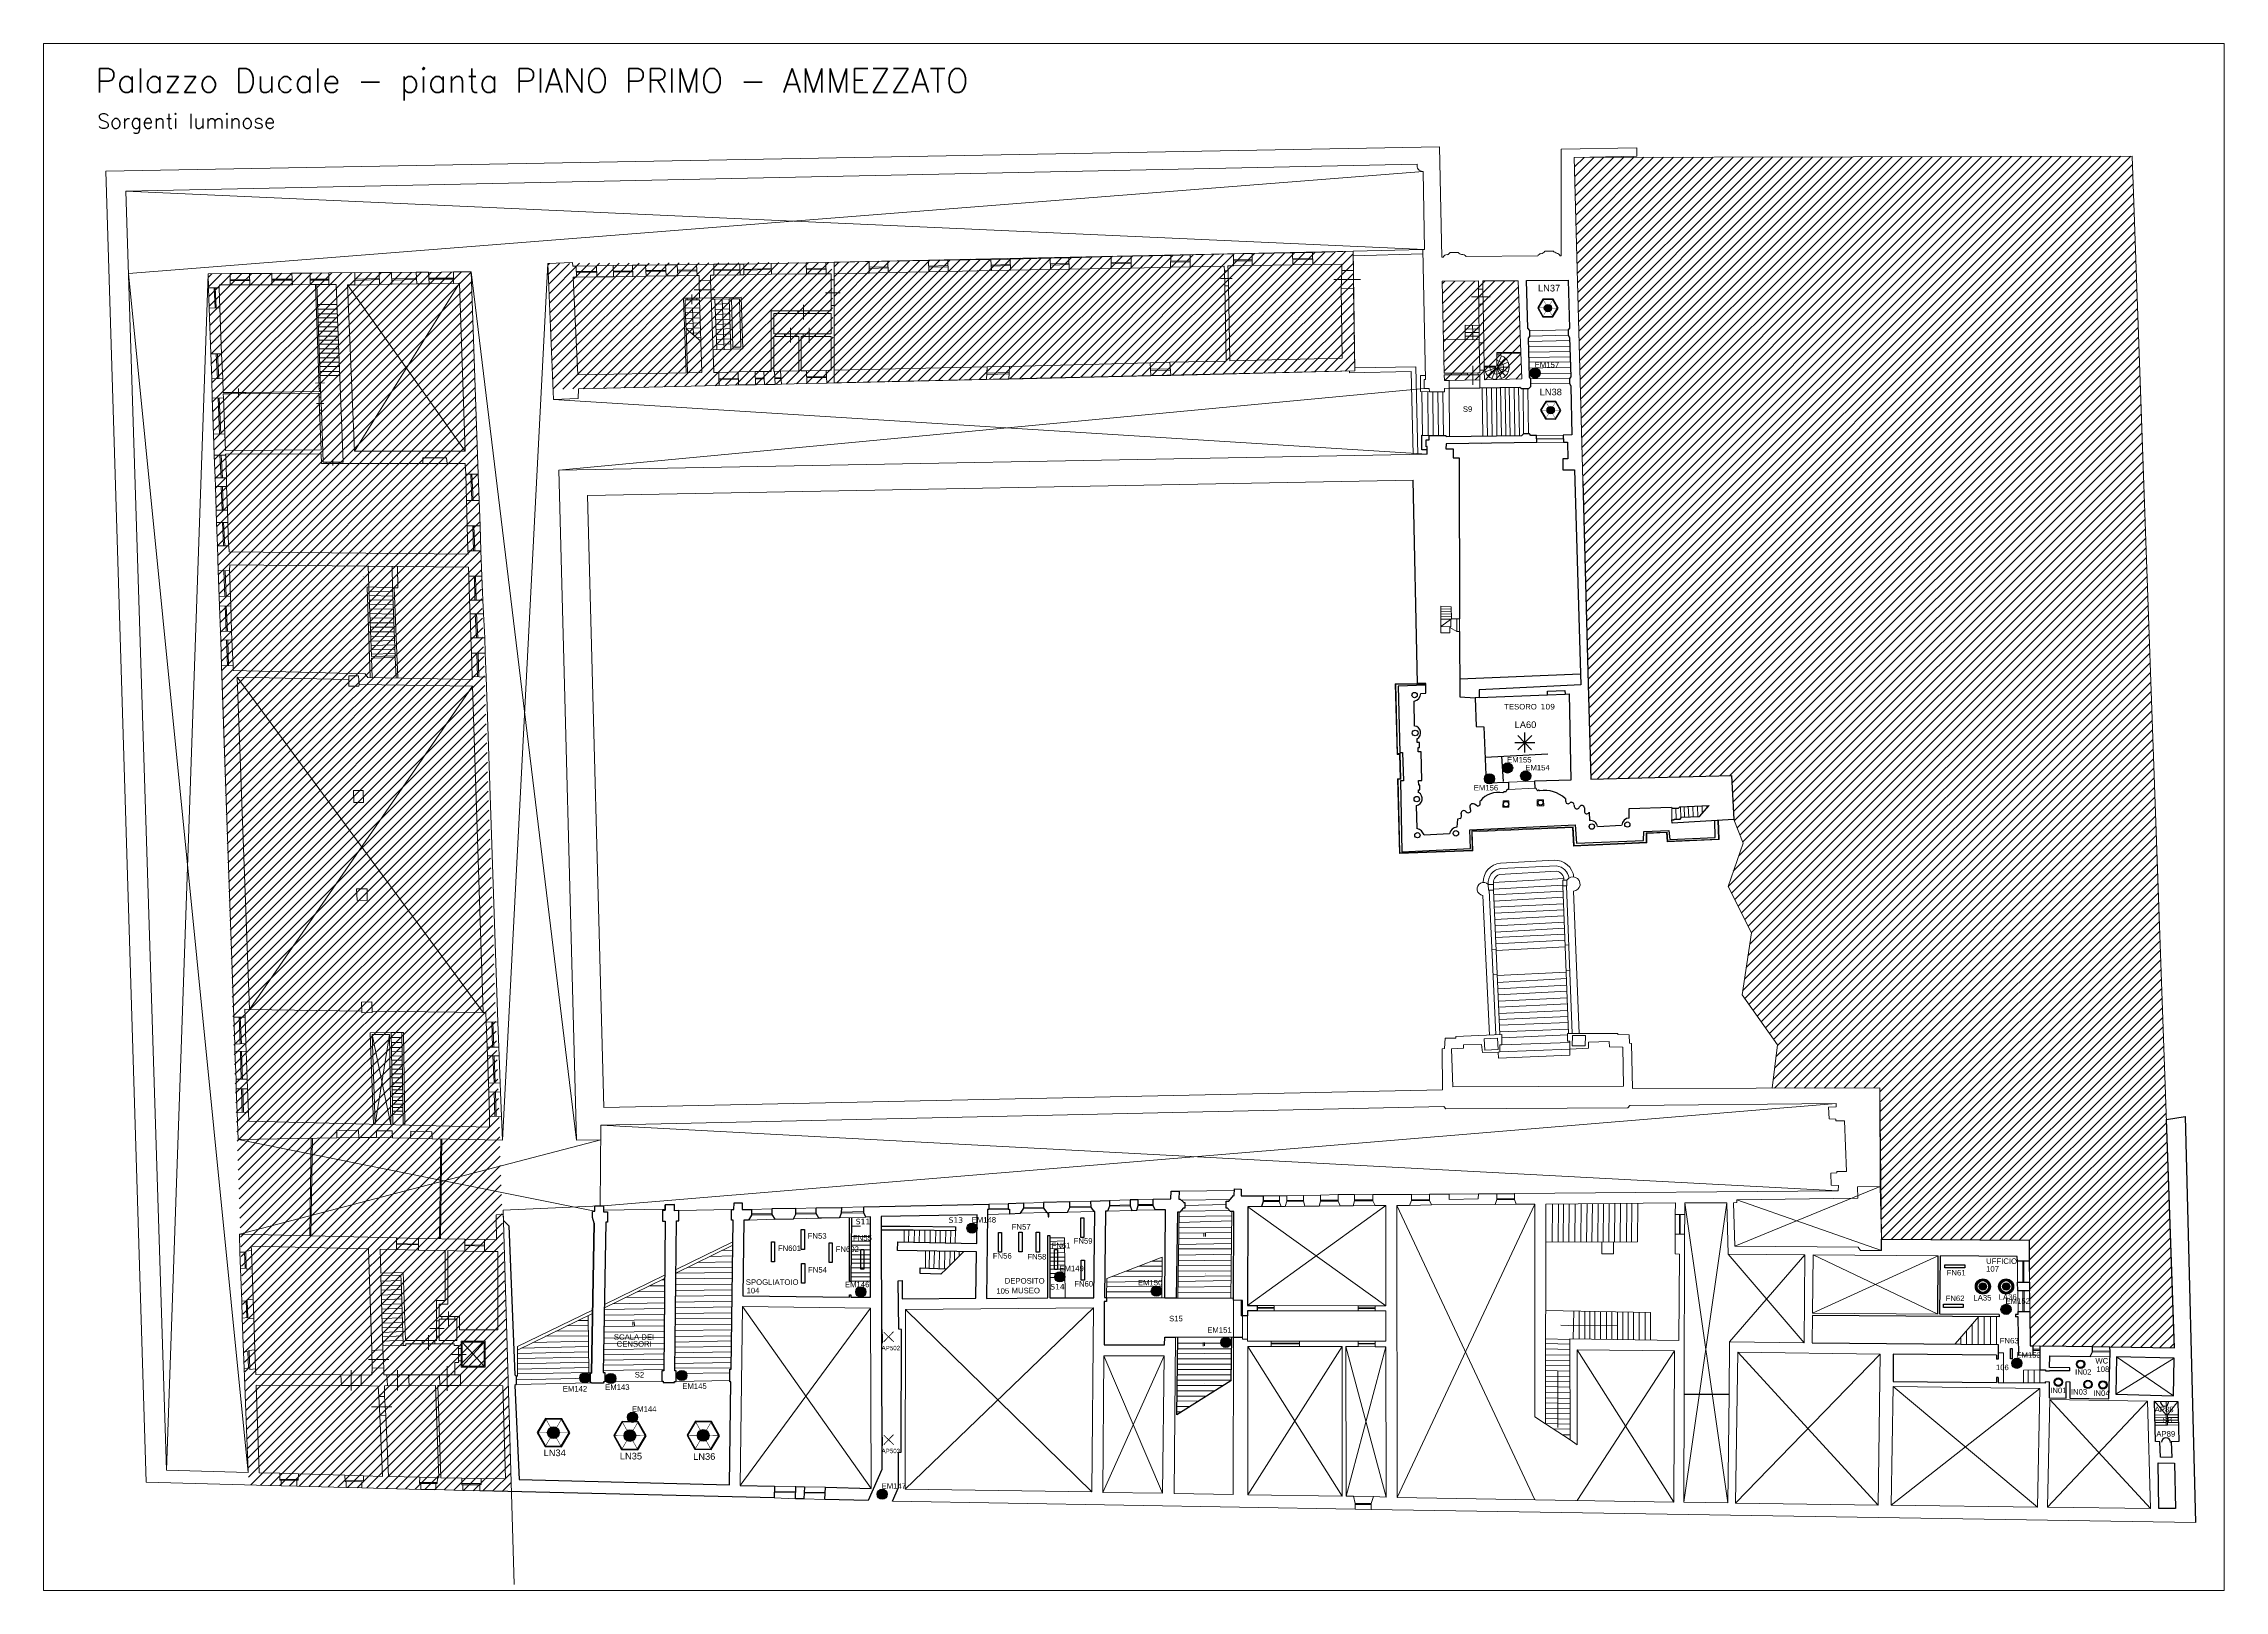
# Model space of a CAD drawing. Header units: metres. Extents: x 14 to 11854, y -8378 to 22.
import ezdxf
from ezdxf.enums import TextEntityAlignment as Align

# ---------------------------------------------------------------- set-up
doc = ezdxf.new("R2010")
doc.units = ezdxf.units.M
doc.header["$LTSCALE"] = 0.0125
for name, color, linetype in [('CODICE EMERGENZE', 190, 'Continuous'), ('CODICE LAMPADINE', 150, 'Continuous'), ('LAMPADE DI EMERGENZA', 3, 'Continuous')]:
    doc.layers.add(name, color=color, linetype=linetype)
for name, color, linetype, lineweight in [('LAMPADINE', 30, 'Continuous', 30), ('MURI', 7, 'Continuous', 9), ('VANI', 66, 'Continuous', 9)]:
    doc.layers.add(name, color=color, linetype=linetype, lineweight=lineweight)
doc.styles.add('ducale_200', font='ARIAL.TTF', dxfattribs={"height": 1})
doc.styles.get("Standard").update_dxf_attribs({"font": 'romans.shx'})

# ---------------------------------------------------------------- blocks, each defined once
blk = doc.blocks.new('LANTERNA')
at = {"linetype": 'Continuous'}
h = blk.add_hatch(color=256, dxfattribs=at)
h.paths.add_polyline_path([(65.31, -45.84, 1), (69.69, -45.84, 1)])
h.paths.add_polyline_path([(69.48, -45.84, -1), (65.51, -45.84, -1)], flags=16)
h = blk.add_hatch(dxfattribs=at)
h.set_pattern_fill('ANSI37', color=256, scale=3.214976, style=0)
h.set_pattern_definition([(45, (-226.14574, -312.50277), (-0.2841664, 0.2841664), []), (135, (-226.14574, -312.50277), (-0.2841664, -0.2841664), [])])
edge = h.paths.add_edge_path()
edge.add_arc((67.5, -45.84), 1.98, 0, 360)
at = {"layer": 'LAMPADINE'}
h = blk.add_hatch(color=14, dxfattribs=at)
h.paths.add_polyline_path([(70.35, -50.95), (73.35, -45.93), (70.5, -40.81), (64.65, -40.72), (61.64, -45.75), (64.49, -50.87)], flags=16)
h.paths.add_polyline_path([(70.46, -51.16), (73.59, -45.93), (70.62, -40.61), (64.54, -40.52), (61.41, -45.75), (64.38, -51.06)])
at = {"linetype": 'Continuous'}
for radius in [2.19, 1.98]:
    blk.add_circle((67.5, -45.84), radius, dxfattribs=at)
at = {"layer": 'LAMPADINE', "color": 14}
for points in [[(70.46, -51.16), (73.59, -45.93), (70.62, -40.61), (64.54, -40.52), (61.41, -45.75), (64.38, -51.06)], [(70.35, -50.95), (73.35, -45.93), (70.5, -40.81), (64.65, -40.72), (61.64, -45.75), (64.49, -50.87)]]:
    blk.add_lwpolyline(points, close=True, dxfattribs=at)
at = {"layer": 'LAMPADINE', "color": 14, "const_width": 0.2}
for points in [[(64.54, -40.52), (66.43, -43.92)], [(70.62, -40.61), (68.62, -43.96)], [(61.41, -45.75), (65.31, -45.81)], [(66.37, -47.72), (64.38, -51.06)], [(68.57, -47.75), (70.46, -51.16)], [(69.69, -45.87), (73.59, -45.93)]]:
    blk.add_lwpolyline(points, dxfattribs=at)
blk = doc.blocks.new('sospensione normale')
h = blk.add_hatch(color=256)
h.paths.add_polyline_path([(24193.1, 756.4, 1), (24171.9, 756.4, 1)], flags=16)
h.paths.add_polyline_path([(24176, 756.4, -1), (24189, 756.4, -1)], flags=0)
h.paths.add_polyline_path([(24195.1, 756.4, 1), (24169.9, 756.4, 1)])
for radius in [13.6, 12.6, 11.6, 10.6, 6.52]:
    blk.add_circle((24182.5, 756.4), radius)
blk = doc.blocks.new('FB')
h = blk.add_hatch(color=256)
edge = h.paths.add_edge_path(flags=16)
edge.add_arc((323.34, 430.98), 1.01, 0, 360)
edge = h.paths.add_edge_path()
edge.add_arc((323.34, 430.98), 1.27, 0, 360)
for radius in [1.27, 1.01]:
    blk.add_circle((323.34, 430.98), radius)
blk = doc.blocks.new('re')
at = {"const_width": 0.3}
for points in [[(51.55, 419.05), (51.66, 413.81)], [(55.72, 418.12), (52.08, 414.34)], [(52.09, 417.95), (55.87, 414.31)]]:
    blk.add_lwpolyline(points, dxfattribs=at)

msp = doc.modelspace()

# ---------------------------------------------------------------- hatches: boundary and pattern name
at = {"layer": 'LAMPADE DI EMERGENZA'}
for points in [[(8085, -1767, 1), (8140, -1767, 1)], [(7935, -3912, 1), (7990, -3912, 1)], [(7838, -3971, 1), (7893, -3971, 1)], [(8034, -3955, 1), (8089, -3955, 1)], [(5028, -6411, 1), (5083, -6411, 1)], [(4424, -6757, 1), (4479, -6757, 1)], [(5504, -6675, 1), (5559, -6675, 1)], [(6028, -6753, 1), (6083, -6753, 1)], [(10642, -6852, 1), (10697, -6852, 1)], [(6406, -7031, 1), (6461, -7031, 1)], [(2925, -7224, 1), (2980, -7224, 1)], [(3067, -7227, 1), (3122, -7227, 1)], [(3452, -7211, 1), (3507, -7211, 1)], [(10700, -7145, 1), (10755, -7145, 1)], [(3184, -7438, 1), (3239, -7438, 1)], [(4539, -7856, 1), (4594, -7856, 1)]]:
    msp.add_hatch(color=256, dxfattribs=at).paths.add_polyline_path(points)
at = {"layer": 'MURI'}
h = msp.add_hatch(dxfattribs=at)
h.set_pattern_fill('ANSI31', color=252, scale=12, style=0)
h.set_pattern_definition([(45, (-53395.85, -8595.714), (-26.940768, 26.940768), [])])
h.paths.add_polyline_path([(8325, -596), (8415, -3972), (9179, -3952), (9191, -4191), (9241, -4321), (9160, -4555), (9287, -4807), (9236, -5143), (9428, -5416), (9399, -5651), (9984, -5649), (9992, -6470), (10794, -6477), (10800, -7050), (11584, -7061), (11354, -590)])
h = msp.add_hatch(dxfattribs=at)
h.set_pattern_fill('ANSI31', color=252, scale=12, style=0)
h.paths.add_polyline_path([(2752, -1172), (2780, -1856), (4306, -1821), (4293, -1166)])
h = msp.add_hatch(dxfattribs=at)
h.set_pattern_fill('ANSI31', color=252, scale=12, style=0)
h.paths.add_polyline_path([(4306, -1165), (7124, -1106), (7134, -1755), (4306, -1821)])
h = msp.add_hatch(dxfattribs=at)
h.set_pattern_fill('ANSI31', color=252, scale=12, style=0)
h.paths.add_polyline_path([(907, -1228), (2336, -1218), (2554, -7842), (1128, -7805)])
h = msp.add_hatch(dxfattribs=at)
h.set_pattern_fill('ANSI31', color=252, scale=12, style=0)
h.paths.add_polyline_path([(7608, -1269), (7620, -1808), (8040, -1799), (8021, -1266)])

# ---------------------------------------------------------------- linework, layer by layer
at = {"layer": 'LAMPADE DI EMERGENZA'}
for centre in [(8112, -1767), (7963, -3912), (7865, -3971), (8061, -3955), (5055, -6411), (4451, -6757), (5532, -6675), (6056, -6753), (10669, -6852), (6433, -7031), (2953, -7224), (3094, -7227), (3480, -7211), (10728, -7145), (3212, -7438), (4567, -7856)]:
    msp.add_circle(centre, 27.5, dxfattribs=at)
at = {"layer": 'LAMPADINE'}
for p, q in [((8002, -3774), (8110, -3774)), ((8018, -3813), (8094, -3735)), ((8093, -3813), (8019, -3735)), ((8056, -3828), (8056, -3720))]:
    msp.add_line(p, q, dxfattribs=at)
for points in [[(5646, -6354), (5663, -6354), (5663, -6462), (5646, -6462)], [(3966, -6485), (3983, -6485), (3983, -6593), (3966, -6593)], [(4128, -6418), (4145, -6418), (4145, -6526), (4128, -6526)], [(4279, -6490), (4296, -6490), (4296, -6598), (4279, -6598)], [(5198, -6434), (5216, -6434), (5216, -6542), (5198, -6542)], [(5309, -6432), (5327, -6432), (5327, -6540), (5309, -6540)], [(5404, -6433), (5421, -6433), (5421, -6541), (5404, -6541)], [(4130, -6602), (4147, -6602), (4147, -6710), (4130, -6710)], [(4451, -6526), (4468, -6526), (4468, -6634), (4451, -6634)], [(5503, -6527), (5520, -6527), (5520, -6635), (5503, -6635)], [(5647, -6585), (5665, -6585), (5665, -6693), (5647, -6693)], [(10337, -6610), (10445, -6610), (10445, -6627), (10337, -6627)], [(10329, -6823), (10437, -6823), (10437, -6841), (10329, -6841)], [(10694, -7065), (10702, -7065), (10702, -7120), (10694, -7120)]]:
    msp.add_lwpolyline(points, close=True, dxfattribs=at)
for centre, radius, start, end in [((11530, -7355), 21.9, 179.2065, 359.2065), ((11537, -7574), 24.3, 359.5908, 179.5908)]:
    msp.add_arc(centre, radius, start, end, dxfattribs=at)
at = {"layer": 'MURI', "linetype": 'Continuous', "ltscale": 0.1}
for p, q in [((14, -8378), (14, 22)), ((14, 22), (5934, 22)), ((5934, -8378), (14, -8378)), ((11854, -8378), (5934, -8378))]:
    msp.add_line(p, q, dxfattribs=at)
at = {"layer": 'MURI', "color": 252}
for p, q in [((7593, -539), (353, -670)), ((353, -670), (572, -7791)), ((460, -779), (7472, -633)), ((682, -7726), (460, -779)), ((1254, -1288), (1255, -1288)), ((1705, -1257), (1704, -1258)), ((1705, -1289), (1704, -1290)), ((7619, -1768), (7608, -1269)), ((7804, -1267), (7804, -1312)), ((7828, -1312), (7828, -1267)), ((7804, -1312), (7828, -1312)), ((7806, -1393), (7830, -1393)), ((7809, -1603), (7806, -1393)), ((7830, -1393), (7833, -1603)), ((7833, -1603), (7809, -1603)), ((7745, -1767), (7619, -1768)), ((7745, -1776), (7745, -1767)), ((7812, -1766), (7802, -1766)), ((7802, -1766), (7803, -1776)), ((7836, -1752), (7812, -1752)), ((7812, -1752), (7812, -1766)), ((7812, -1776), (7813, -1847)), ((7837, -1804), (7836, -1752)), ((7619, -1777), (7745, -1776)), ((7620, -1808), (7619, -1777)), ((7645, -1808), (7620, -1808)), ((7645, -1850), (7645, -1808)), ((8040, -1799), (7837, -1804)), ((2812, -2295), (7527, -2208)), ((2908, -5933), (2812, -2295)), ((7450, -2349), (2967, -2432)), ((2967, -2432), (3056, -5756)), ((7657, -3037), (7601, -3034)), ((7601, -3034), (7601, -3178)), ((7658, -3102), (7657, -3037)), ((7601, -3178), (7650, -3178)), ((7650, -3149), (7687, -3170)), ((7650, -3178), (7650, -3149)), ((7702, -3102), (7658, -3102)), ((7608, -5437), (7621, -5436)), ((7609, -5659), (7608, -5437)), ((7621, -5436), (7623, -5380)), ((7623, -5380), (7682, -5379)), ((7723, -5434), (7659, -5437)), ((7659, -5437), (7666, -5644)), ((7682, -5370), (7931, -5359)), ((7682, -5379), (7682, -5370)), ((7822, -5413), (7723, -5415)), ((7723, -5415), (7723, -5434)), ((7827, -5457), (7822, -5413)), ((7931, -5415), (7921, -5416)), ((7921, -5416), (7921, -5454)), ((7931, -5359), (7931, -5415)), ((7931, -5359), (7931, -5359)), ((7931, -5359), (7931, -5359)), ((7931, -5359), (7931, -5359)), ((7931, -5377), (8288, -5361)), ((7931, -5415), (7931, -5415)), ((8288, -5395), (8288, -5353)), ((8288, -5353), (8288, -5353)), ((8288, -5353), (8561, -5353)), ((8301, -5395), (8288, -5395)), ((8301, -5439), (8301, -5395)), ((8402, -5434), (8301, -5439)), ((8515, -5398), (8402, -5400)), ((8402, -5400), (8402, -5434)), ((8516, -5427), (8515, -5398)), ((8589, -5428), (8516, -5427)), ((8561, -5353), (8561, -5360)), ((8561, -5360), (8622, -5361)), ((8592, -5639), (8589, -5428)), ((8622, -5361), (8624, -5407)), ((8624, -5407), (8635, -5408)), ((8635, -5408), (8641, -5652)), ((7912, -5455), (7827, -5457)), ((7921, -5454), (7912, -5455)), ((3056, -5756), (7609, -5659)), ((7666, -5644), (8592, -5639)), ((8641, -5652), (9984, -5649)), ((7617, -5751), (3039, -5852)), ((7627, -5763), (7617, -5751)), ((8615, -5757), (7627, -5763)), ((8626, -5745), (8615, -5757)), ((9746, -5734), (8626, -5745)), ((9706, -5754), (9747, -5752)), ((9709, -5817), (9706, -5754)), ((9747, -5752), (9746, -5734)), ((3039, -5852), (3040, -5931)), ((9745, -5819), (9709, -5817)), ((9745, -5828), (9745, -5819)), ((9792, -5828), (9745, -5828)), ((9802, -6103), (9792, -5828)), ((3040, -5931), (2908, -5933)), ((9718, -6112), (9751, -6110)), ((9720, -6177), (9718, -6112)), ((9751, -6103), (9802, -6103)), ((9751, -6110), (9751, -6103)), ((7231, -6262), (7232, -6228)), ((7243, -6287), (7231, -6262)), ((7232, -6228), (7441, -6228)), ((7441, -6261), (7431, -6287)), ((7441, -6228), (7441, -6261)), ((8001, -6223), (9757, -6208)), ((8001, -6256), (8001, -6223)), ((8010, -6280), (8001, -6256)), ((8874, -6273), (8171, -6281)), ((8873, -6336), (8874, -6273)), ((9154, -6273), (8925, -6274)), ((8925, -6274), (8925, -6336)), ((9161, -6552), (9154, -6273)), ((9207, -6272), (9189, -6273)), ((9189, -6273), (9197, -6508)), ((9865, -6248), (9207, -6258)), ((9207, -6258), (9207, -6272)), ((9759, -6179), (9720, -6177)), ((9757, -6208), (9759, -6179)), ((2471, -6339), (2510, -6337)), ((2473, -6474), (2471, -6339)), ((2510, -6337), (2511, -6369)), ((6179, -6324), (6172, -6791)), ((6466, -6321), (6460, -6791)), ((7301, -6287), (7243, -6287)), ((7301, -6833), (7301, -6287)), ((7431, -6287), (7362, -6288)), ((7362, -6288), (7363, -7874)), ((8110, -6280), (8010, -6280)), ((8110, -7435), (8110, -6280)), ((8171, -6281), (8169, -7474)), ((8925, -6336), (8873, -6336)), ((2540, -6398), (2540, -6398)), ((3757, -6504), (3447, -6655)), ((3757, -6486), (3448, -6636)), ((4449, -6400), (4399, -6400)), ((8872, -6550), (8873, -6443)), ((8873, -6443), (8924, -6443)), ((8924, -6443), (8921, -7312)), ((9197, -6508), (9867, -6515)), ((2480, -6963), (2480, -6538)), ((6088, -6569), (5787, -6685)), ((8896, -6552), (8872, -6550)), ((8892, -7021), (8896, -6552)), ((9577, -6556), (9161, -6552)), ((9161, -6552), (9573, -7033)), ((9168, -7029), (9577, -6556)), ((9573, -7033), (9577, -6556)), ((9619, -6873), (9621, -6556)), ((9619, -6873), (10301, -6561)), ((10301, -6561), (9621, -6556)), ((10298, -6878), (9621, -6556)), ((1845, -6674), (1845, -6674)), ((3386, -6666), (3059, -6825)), ((3386, -6685), (3059, -6843)), ((2995, -6856), (2587, -7054)), ((3809, -6837), (3796, -7808)), ((4504, -6846), (3809, -6837)), ((4508, -7824), (4504, -6846)), ((5786, -6790), (6102, -6790)), ((7244, -6860), (7244, -6832)), ((7244, -6832), (7301, -6833)), ((7301, -6860), (7244, -6860)), ((7301, -7024), (7301, -6860)), ((2248, -6905), (2248, -6891)), ((2248, -6891), (2272, -6891)), ((2258, -6905), (2248, -6905)), ((2258, -7021), (2258, -6905)), ((2272, -6891), (2272, -6963)), ((2272, -6963), (2480, -6963)), ((2995, -6874), (2587, -7073)), ((2974, -7198), (2971, -6885)), ((6524, -7003), (6524, -6887)), ((6551, -6887), (6551, -7014)), ((2138, -7040), (2138, -7021)), ((2138, -7021), (2147, -7021)), ((2243, -7040), (2138, -7040)), ((2147, -7021), (2147, -6997)), ((2147, -6997), (2162, -6997)), ((2162, -6997), (2162, -7021)), ((2162, -7021), (2258, -7021)), ((2243, -7049), (2243, -7040)), ((2267, -7049), (2243, -7049)), ((2267, -7064), (2267, -7049)), ((2282, -7064), (2267, -7064)), ((2412, -7025), (2282, -7025)), ((2282, -7025), (2282, -7064)), ((2412, -7165), (2412, -7025)), ((2587, -7054), (2587, -7214)), ((6160, -7003), (6152, -7852)), ((6472, -7858), (6474, -7003)), ((6551, -7024), (6680, -7024)), ((6680, -7053), (6552, -7053)), ((6552, -7053), (6553, -7859)), ((6680, -7024), (6680, -7053)), ((6833, -7053), (6833, -7024)), ((6833, -7024), (6833, -7024)), ((6833, -7024), (7152, -7024)), ((7064, -7053), (6833, -7053)), ((7065, -7866), (7064, -7053)), ((7152, -7054), (7085, -7053)), ((7085, -7053), (7087, -7866)), ((7152, -7024), (7152, -7054)), ((7244, -7055), (7244, -7024)), ((7244, -7024), (7301, -7024)), ((7301, -7056), (7244, -7055)), ((7304, -7871), (7301, -7056)), ((8301, -7012), (8892, -7021)), ((8302, -7561), (8301, -7012)), ((8869, -7077), (8340, -7072)), ((8340, -7072), (8341, -7587)), ((8865, -7899), (8869, -7077)), ((9165, -7312), (9168, -7029)), ((9168, -7029), (9573, -7033)), ((1134, -7170), (1104, -7173)), ((1104, -7173), (1125, -7737)), ((1134, -7178), (1134, -7170)), ((1165, -7174), (1134, -7178)), ((1166, -7206), (1165, -7174)), ((1629, -7207), (1166, -7206)), ((1632, -7266), (1629, -7207)), ((2248, -7208), (2248, -7141)), ((2248, -7141), (2267, -7141)), ((2277, -7208), (2248, -7208)), ((2267, -7141), (2267, -7131)), ((2267, -7131), (2282, -7131)), ((2277, -7266), (2277, -7208)), ((2277, -7208), (2277, -7208)), ((2282, -7131), (2282, -7165)), ((2282, -7165), (2412, -7165)), ((2589, -7148), (2587, -7148)), ((2589, -7177), (2587, -7177)), ((2589, -7202), (2587, -7202)), ((1168, -7264), (1632, -7266)), ((1185, -7739), (1168, -7264)), ((2507, -7267), (2277, -7266)), ((2522, -7773), (2507, -7267)), ((8921, -7312), (9165, -7312)), ((1872, -7427), (1840, -7429)), ((1840, -7429), (1854, -7759)), ((1887, -7760), (1872, -7427)), ((8169, -7474), (8110, -7435)), ((11538, -7425), (11475, -7351)), ((11542, -7425), (11538, -7352)), ((11545, -7425), (11602, -7353)), ((8341, -7587), (8302, -7561)), ((8302, -7561), (8302, -7561)), ((8302, -7561), (8302, -7561)), ((8341, -7587), (8341, -7587)), ((572, -7791), (1305, -7810)), ((1125, -7737), (682, -7726)), ((1297, -7742), (1185, -7739)), ((1297, -7779), (1297, -7742)), ((1305, -7779), (1297, -7779)), ((1305, -7810), (1305, -7779)), ((1751, -7789), (1742, -7789)), ((1742, -7789), (1742, -7821)), ((1751, -7756), (1751, -7789)), ((1854, -7759), (1751, -7756)), ((2057, -7764), (1887, -7760)), ((2055, -7797), (2057, -7764)), ((2063, -7797), (2055, -7797)), ((2063, -7830), (2063, -7797)), ((2383, -7804), (2390, -7803)), ((2383, -7838), (2383, -7804)), ((2390, -7803), (2390, -7771)), ((2390, -7771), (2522, -7773)), ((1742, -7821), (2063, -7830)), ((2383, -7838), (2383, -7838)), ((2383, -7838), (2383, -7838)), ((7135, -7937), (4624, -7893)), ((6152, -7852), (6472, -7858)), ((6553, -7859), (7065, -7866)), ((7087, -7866), (7127, -7867)), ((7127, -7867), (7135, -7906)), ((7135, -7906), (7135, -7937)), ((7222, -7906), (7234, -7869)), ((7222, -7939), (7222, -7906)), ((7234, -7869), (7304, -7871)), ((7363, -7874), (8865, -7899)), ((11697, -8010), (7222, -7939))]:
    msp.add_line(p, q, dxfattribs=at)
at = {"layer": 'MURI'}
for p, q in [((7606, -1138), (7593, -539)), ((8665, -544), (8253, -551)), ((8253, -551), (8254, -1130)), ((8325, -596), (8665, -590)), ((8665, -590), (8665, -544)), ((7504, -672), (7511, -1096)), ((8372, -2355), (8325, -596)), ((7511, -1096), (7503, -1096)), ((7503, -1096), (7517, -1803)), ((7613, -1138), (7606, -1138)), ((7695, -1112), (7651, -1112)), ((8127, -1131), (7738, -1134)), ((8209, -1105), (8166, -1106)), ((8254, -1130), (8248, -1130)), ((7608, -1269), (7804, -1267)), ((7828, -1267), (8021, -1266)), ((8021, -1266), (8021, -1266)), ((8021, -1266), (8040, -1799)), ((7803, -1776), (7812, -1776)), ((7517, -1803), (7510, -1803)), ((7510, -1803), (7510, -1852)), ((7510, -1852), (7537, -1852)), ((7537, -1852), (7538, -1869)), ((7538, -1869), (7620, -1869)), ((7620, -1851), (7645, -1850)), ((7620, -1869), (7620, -1851)), ((7687, -3170), (7702, -3171)), ((9191, -4191), (9241, -4321)), ((9241, -4321), (9160, -4555)), ((9160, -4555), (9287, -4807)), ((9287, -4807), (9236, -5143)), ((9236, -5143), (9428, -5416)), ((9428, -5416), (9399, -5651)), ((9985, -6184), (9862, -6186)), ((9862, -6186), (9865, -6248)), ((9867, -6515), (9878, -6532)), ((9878, -6532), (9993, -6532)), ((10996, -7185), (11015, -7185)), ((10882, -7245), (10904, -7245)), ((10996, -7245), (11015, -7245))]:
    msp.add_line(p, q, dxfattribs=at)
at = {"layer": 'MURI', "linetype": 'ByBlock', "lineweight": 30}
for p, q in [((8065, -1265), (8292, -1262)), ((8065, -1265), (8065, -1265)), ((8072, -1524), (8065, -1265)), ((8292, -1262), (8299, -1524)), ((8084, -1536), (8072, -1524)), ((8084, -1569), (8084, -1536)), ((8299, -1524), (8292, -1533)), ((8292, -1533), (8292, -1562)), ((8076, -1577), (8084, -1569)), ((8082, -1789), (8076, -1577)), ((8292, -1562), (8299, -1575)), ((8299, -1575), (8306, -1787)), ((7813, -1847), (8030, -1843)), ((8030, -1843), (8038, -1851)), ((8038, -1851), (8078, -1851)), ((8078, -1851), (8089, -1840)), ((8089, -1799), (8082, -1789)), ((8089, -1840), (8089, -1799)), ((8306, -1787), (8299, -1797)), ((8299, -1797), (8299, -1822)), ((8299, -1822), (8307, -1839)), ((8307, -1839), (8312, -2103)), ((7520, -2167), (7520, -2129)), ((7520, -2129), (7537, -2129)), ((7537, -2106), (7628, -2106)), ((7537, -2129), (7537, -2106)), ((7628, -2106), (7629, -2114)), ((8039, -2108), (7629, -2114)), ((8050, -2098), (8039, -2108)), ((8082, -2098), (8050, -2098)), ((8089, -2107), (8082, -2098)), ((8120, -2106), (8089, -2107)), ((8122, -2144), (8120, -2106)), ((8312, -2103), (8265, -2104)), ((8265, -2104), (8267, -2142)), ((7527, -2166), (7520, -2167)), ((7527, -2208), (7527, -2166)), ((7629, -2151), (7628, -2179)), ((7628, -2179), (7667, -2179)), ((8122, -2144), (7629, -2151)), ((7667, -2179), (7668, -2228)), ((7668, -2228), (7700, -2228)), ((7700, -2228), (7702, -3102)), ((7822, -2151), (7822, -2151)), ((8289, -2233), (8263, -2233)), ((8263, -2233), (8263, -2293)), ((8267, -2142), (8288, -2142)), ((8288, -2142), (8289, -2233)), ((7473, -3454), (7450, -2349)), ((8263, -2293), (8326, -2293)), ((8326, -2293), (8361, -3461)), ((8372, -2355), (8401, -3459)), ((7702, -3171), (7703, -3525)), ((7458, -3684), (7456, -3549)), ((7519, -3453), (7473, -3454)), ((7492, -3507), (7519, -3506)), ((7519, -3506), (7519, -3453)), ((7519, -3453), (7519, -3453)), ((7519, -3453), (7519, -3453)), ((7703, -3525), (7786, -3531)), ((7786, -3531), (7792, -3687)), ((7786, -3531), (7786, -3531)), ((8361, -3461), (7809, -3487)), ((7809, -3487), (7809, -3487)), ((7809, -3487), (7809, -3530)), ((7809, -3530), (8179, -3515)), ((8179, -3494), (8273, -3491)), ((8179, -3515), (8179, -3494)), ((8273, -3491), (8275, -3511)), ((8275, -3511), (8297, -3510)), ((8297, -3510), (8307, -3978)), ((8401, -3459), (8415, -3972)), ((7472, -3773), (7472, -3752)), ((7484, -3773), (7472, -3773)), ((7484, -3801), (7484, -3773)), ((7792, -3687), (7834, -3689)), ((7834, -3689), (7847, -3993)), ((7477, -3801), (7484, -3801)), ((7477, -3824), (7477, -3801)), ((7494, -3825), (7477, -3824)), ((7497, -3979), (7494, -3825)), ((7841, -3853), (8182, -3835)), ((7940, -3985), (7932, -3848)), ((7480, -3980), (7497, -3979)), ((7481, -4005), (7480, -3980)), ((7487, -4005), (7481, -4005)), ((7487, -4030), (7487, -4005)), ((7847, -3993), (7967, -3989)), ((7967, -3989), (7967, -4028)), ((8307, -3978), (8109, -3984)), ((8109, -3984), (8110, -4022)), ((8415, -3972), (9179, -3952)), ((9179, -3952), (9191, -4191)), ((7471, -4241), (7468, -4116)), ((7480, -4030), (7487, -4030)), ((7480, -4046), (7480, -4030)), ((7797, -4118), (7783, -4109)), ((8380, -4129), (8381, -4152)), ((8623, -4132), (8852, -4124)), ((8623, -4185), (8623, -4132)), ((8852, -4124), (8854, -4131)), ((8854, -4131), (8891, -4131)), ((8891, -4131), (8898, -4122)), ((8898, -4122), (9057, -4116)), ((7691, -4189), (7687, -4234)), ((7707, -4187), (7691, -4189)), ((8406, -4151), (8408, -4198)), ((8452, -4229), (8582, -4223)), ((7647, -4269), (7509, -4276)), ((11540, -5821), (11641, -5804)), ((11584, -7061), (11540, -5821)), ((11641, -5804), (11697, -8010)), ((3762, -6309), (3764, -6274)), ((3764, -6274), (3807, -6274)), ((3807, -6274), (3808, -6310)), ((5701, -6264), (5801, -6261)), ((5702, -6297), (5701, -6264)), ((5801, -6261), (5801, -6292)), ((2511, -6369), (2540, -6398)), ((3747, -7177), (3759, -6368)), ((3749, -6368), (3750, -6310)), ((3759, -6368), (3749, -6368)), ((3750, -6310), (3762, -6309)), ((3808, -6310), (3858, -6309)), ((3816, -6367), (3810, -6779)), ((3842, -6367), (3816, -6367)), ((3858, -6340), (3842, -6367)), ((3858, -6309), (3858, -6340)), ((4209, -6301), (4346, -6298)), ((4209, -6332), (4209, -6301)), ((4224, -6357), (4209, -6332)), ((4238, -6357), (4224, -6357)), ((4335, -6354), (4238, -6357)), ((4345, -6329), (4335, -6354)), ((4346, -6298), (4345, -6329)), ((4390, -6699), (4390, -6353)), ((4400, -6353), (4397, -6699)), ((4467, -6296), (5147, -6281)), ((4467, -6327), (4467, -6296)), ((4478, -6351), (4467, -6327)), ((4504, -6350), (4478, -6351)), ((4504, -6786), (4504, -6350)), ((5083, -6339), (4562, -6348)), ((4562, -6348), (4565, -7721)), ((5081, -6494), (5083, -6339)), ((5140, -6336), (5133, -6793)), ((5147, -6310), (5140, -6310)), ((5140, -6310), (5140, -6336)), ((5147, -6281), (5147, -6310)), ((5718, -6320), (5702, -6297)), ((5716, -6790), (5721, -6321)), ((5721, -6321), (5718, -6320)), ((5780, -6318), (5775, -6788)), ((5791, -6318), (5780, -6318)), ((5801, -6292), (5791, -6318)), ((2540, -6398), (2573, -7208)), ((4563, -6401), (4717, -6401)), ((4736, -6422), (4563, -6422)), ((4651, -6532), (4653, -6485)), ((4653, -6485), (5081, -6494)), ((4717, -6401), (4966, -6404)), ((4965, -6425), (4736, -6422)), ((4966, -6404), (4965, -6425)), ((5467, -6450), (5477, -6450)), ((5467, -6790), (5467, -6450)), ((5477, -6450), (5477, -6790)), ((9993, -6532), (9992, -6470)), ((9992, -6470), (10794, -6477)), ((10794, -6477), (10795, -6591)), ((5080, -6540), (4651, -6532)), ((5076, -6792), (5080, -6540)), ((10298, -6878), (10301, -6561)), ((10310, -6878), (10313, -6561)), ((10730, -6564), (10313, -6561)), ((10731, -6591), (10730, -6564)), ((10795, -6591), (10731, -6591)), ((4390, -6699), (4397, -6699)), ((4654, -6697), (4675, -6695)), ((4654, -6697), (4654, -6697)), ((4657, -6959), (4654, -6697)), ((4675, -6695), (4675, -6795)), ((3810, -6779), (4390, -6785)), ((4390, -6785), (4390, -6773)), ((4390, -6773), (4397, -6773)), ((4397, -6773), (4397, -6785)), ((4397, -6785), (4504, -6786)), ((4675, -6795), (5076, -6792)), ((5133, -6793), (5467, -6790)), ((5477, -6790), (5716, -6790)), ((5786, -6809), (5773, -6809)), ((5773, -6809), (5773, -7044)), ((5775, -6788), (5786, -6788)), ((5786, -6788), (5786, -6809)), ((4672, -6961), (4657, -6959)), ((4671, -7628), (4672, -6961)), ((10632, -6892), (9619, -6885)), ((10632, -6880), (10310, -6878)), ((10632, -6880), (10632, -6892)), ((10721, -6880), (10721, -6892)), ((10735, -6880), (10721, -6880)), ((10735, -6892), (10721, -6892)), ((5773, -7044), (6100, -7044)), ((6100, -7044), (6101, -7003)), ((6101, -7003), (6160, -7003)), ((6474, -7003), (6524, -7003)), ((10618, -7100), (10618, -7122)), ((10626, -7100), (10626, -7122)), ((10815, -7101), (10739, -7102)), ((11228, -7337), (11234, -7083)), ((11234, -7083), (11232, -7056)), ((11232, -7056), (11584, -7061)), ((2573, -7208), (2573, -7208)), ((2573, -7208), (2573, -7208)), ((2573, -7208), (2580, -7214)), ((2580, -7214), (2580, -7214)), ((2580, -7214), (2580, -7260)), ((2587, -7214), (2580, -7214)), ((2984, -7198), (2974, -7198)), ((3741, -7245), (3740, -7177)), ((3740, -7177), (3747, -7177)), ((10626, -7122), (10618, -7122)), ((10618, -7222), (10618, -7249)), ((10626, -7222), (10618, -7222)), ((10626, -7222), (10626, -7249)), ((10883, -7185), (10905, -7185)), ((11015, -7185), (10905, -7185)), ((11579, -7321), (11582, -7117)), ((2580, -7260), (2573, -7265)), ((2573, -7265), (2596, -7776)), ((3738, -7804), (3746, -7246)), ((3746, -7246), (3741, -7245)), ((10904, -7252), (10903, -7333)), ((10903, -7333), (10995, -7334)), ((10995, -7334), (10996, -7245)), ((11015, -7245), (11015, -7334)), ((11015, -7334), (11228, -7337)), ((4655, -7630), (4671, -7628)), ((4655, -7819), (4655, -7630)), ((2596, -7776), (3738, -7804)), ((3796, -7808), (3983, -7812)), ((3983, -7812), (3981, -7876)), ((4565, -7721), (4492, -7890)), ((3981, -7876), (2383, -7838)), ((4256, -7884), (4259, -7818)), ((4492, -7890), (4256, -7884)), ((4259, -7818), (4508, -7824)), ((4624, -7893), (4655, -7819)), ((4624, -7893), (4624, -7893)), ((8865, -7899), (8865, -7899)), ((11697, -8010), (11697, -8010))]:
    msp.add_line(p, q, dxfattribs=at)
at = {"layer": 'MURI', "linetype": 'Continuous'}
for p, q in [((9984, -5649), (9985, -6184)), ((2408, -6537), (2408, -6473)), ((2408, -6473), (2473, -6474)), ((2480, -6538), (2408, -6537)), ((9617, -7033), (9619, -6885)), ((10298, -6878), (9619, -6873)), ((6524, -7003), (6524, -7014)), ((6524, -7014), (6551, -7014)), ((6551, -7014), (6551, -7024))]:
    msp.add_line(p, q, dxfattribs=at)
at = {"layer": 'MURI', "linetype": 'Continuous', "ltscale": 0.1}
for points in [[(5934, 22), (11854, 22)], [(11854, 22), (11854, -8378)]]:
    msp.add_lwpolyline(points, dxfattribs=at)
at = {"layer": 'MURI'}
for points in [[(8253, -551), (8665, -544)], [(7732, -1508), (7732, -1585)], [(7516, -1781), (7490, -1781), (7490, -1868), (7538, -1869)], [(8854, -4131), (8855, -4194), (8855, -4194)], [(8878, -4189), (8877, -4131)], [(8903, -4184), (8901, -4122)], [(8922, -4122), (8924, -4179)], [(8946, -4178), (8944, -4121)], [(8968, -4120), (8970, -4177)], [(8995, -4177), (8994, -4119)], [(9019, -4118), (9019, -4159)], [(9045, -4130), (9045, -4117)], [(3700, -6532), (3757, -6531)], [(4986, -6538), (4986, -6563)], [(6318, -7032), (6318, -7050)]]:
    msp.add_lwpolyline(points, dxfattribs=at)
at = {"layer": 'MURI', "color": 252}
for points in [[(8325, -596), (8415, -3972), (9179, -3952), (9191, -4191), (9241, -4321), (9160, -4555), (9287, -4807), (9236, -5143), (9428, -5416), (9399, -5651), (9984, -5649), (9992, -6470), (10794, -6477), (10800, -7050), (11584, -7061), (11354, -590), (8325, -596)], [(475, -1227), (7504, -672)], [(460, -779), (7511, -1096)], [(2752, -1172), (2505, -5934)], [(2906, -1186), (2887, -1186), (2886, -1166), (2752, -1172), (2783, -1910), (2916, -1906), (2918, -1853), (3683, -1834), (3681, -1795), (3680, -1764), (3654, -1764), (3639, -1359), (3575, -1360), (3561, -1360), (3561, -1370), (3575, -1370), (3589, -1764), (3511, -1766), (3504, -1578), (3498, -1415), (3498, -1370), (3508, -1370), (3508, -1360), (3489, -1360), (3503, -1766), (2914, -1777), (2889, -1247), (2889, -1247), (2907, -1246), (2906, -1186)], [(3018, -1245), (3017, -1185), (3106, -1183), (3108, -1244), (3018, -1245)], [(3106, -1183), (3212, -1182)], [(3213, -1242), (3212, -1182), (3283, -1181), (3285, -1241), (3213, -1242)], [(3283, -1181), (3391, -1180)], [(3394, -1240), (3391, -1180), (3454, -1179), (3458, -1239), (3394, -1240)], [(3454, -1179), (3560, -1177)], [(3653, -1176), (3560, -1177), (3562, -1238), (3574, -1238), (3574, -1265), (3636, -1263), (3635, -1236), (3654, -1236), (3653, -1176)], [(3653, -1176), (3794, -1175)], [(3796, -1234), (3794, -1175), (3816, -1175), (3817, -1234), (3796, -1234)], [(3816, -1175), (3964, -1172)], [(4154, -1168), (4261, -1166)], [(4496, -1162), (4598, -1160)], [(4818, -1156), (4924, -1154)], [(4924, -1154), (5158, -1150), (5160, -1211), (4926, -1215), (4924, -1154)], [(5158, -1150), (5262, -1148)], [(5159, -1181), (5263, -1178)], [(5262, -1148), (5480, -1143), (5482, -1205), (5264, -1209), (5262, -1148)], [(5480, -1143), (5581, -1141)], [(5481, -1174), (5582, -1172)], [(5481, -1181), (5582, -1178)], [(5583, -1203), (5810, -1199), (5810, -1135), (5581, -1141), (5583, -1203)], [(5810, -1135), (5919, -1133)], [(5810, -1167), (5919, -1165)], [(5810, -1174), (5919, -1171)], [(5919, -1197), (5919, -1133), (6134, -1128), (6133, -1192), (5919, -1197), (5919, -1133)], [(6134, -1128), (6239, -1125)], [(6134, -1159), (6239, -1158)], [(6134, -1165), (6239, -1164)], [(6475, -1120), (6576, -1118)], [(6475, -1153), (6576, -1151)], [(6475, -1158), (6576, -1157)], [(6475, -1185), (6576, -1183)], [(6576, -1118), (6795, -1114), (6797, -1180), (6576, -1183), (6576, -1118)], [(6795, -1114), (6904, -1112)], [(6796, -1147), (6905, -1145)], [(6796, -1153), (6905, -1151)], [(6797, -1180), (6906, -1178)], [(475, -1227), (1125, -7737)], [(682, -7726), (907, -1228)], [(907, -1228), (1028, -1227), (1028, -1289), (969, -1289), (967, -1304), (909, -1305), (907, -1228)], [(1028, -1227), (1132, -1227)], [(1028, -1227), (1028, -1289)], [(1028, -1260), (1133, -1258)], [(1028, -1265), (1133, -1264)], [(1028, -1289), (1134, -1288)], [(1253, -1226), (1254, -1288), (1134, -1288), (1132, -1227), (1253, -1226)], [(1134, -1288), (1132, -1227)], [(1253, -1226), (1363, -1225)], [(1253, -1226), (1254, -1288)], [(1253, -1257), (1364, -1257)], [(1253, -1263), (1364, -1263)], [(1255, -1288), (1365, -1288)], [(1461, -1224), (1462, -1287), (1365, -1288), (1363, -1225), (1461, -1224)], [(1363, -1225), (1365, -1288)], [(1461, -1224), (1563, -1223)], [(1461, -1224), (1462, -1287)], [(1462, -1257), (1563, -1257)], [(1462, -1263), (1563, -1263)], [(1462, -1287), (1563, -1287)], [(1491, -1287), (1497, -1287), (1516, -1792)], [(1509, -1792), (1491, -1287)], [(1665, -1289), (2304, -2191)], [(2273, -1279), (1702, -2191)], [(1704, -1258), (1837, -1254)], [(1704, -1264), (1837, -1260)], [(1704, -1290), (1838, -1286)], [(1705, -1223), (1839, -1221)], [(1837, -1221), (1903, -1221), (1905, -1285), (1838, -1286), (1837, -1221)], [(1903, -1221), (2038, -1220)], [(1904, -1256), (2039, -1253)], [(1904, -1262), (2039, -1259)], [(1905, -1285), (2040, -1283)], [(2038, -1220), (2105, -1219), (2107, -1282), (2040, -1283), (2038, -1220)], [(2105, -1221), (2240, -1218)], [(2106, -1252), (2240, -1252)], [(2106, -1258), (2240, -1258)], [(2107, -1282), (2240, -1280)], [(2336, -1218), (2908, -5933)], [(2906, -1186), (3017, -1185)], [(2907, -1216), (3017, -1215)], [(2907, -1221), (3018, -1219)], [(2907, -1246), (3018, -1245)], [(3107, -1214), (3213, -1212)], [(3107, -1218), (3213, -1217)], [(3108, -1244), (3213, -1242)], [(3284, -1211), (3392, -1210)], [(3284, -1216), (3393, -1214)], [(3285, -1241), (3394, -1240)], [(3456, -1209), (3561, -1207)], [(3458, -1214), (3562, -1212)], [(3458, -1239), (3562, -1238)], [(3575, -1360), (3574, -1265)], [(3639, -1359), (3636, -1263)], [(3654, -1206), (3795, -1204)], [(3654, -1211), (3795, -1209)], [(3654, -1236), (3796, -1234)], [(3816, -1204), (3965, -1199)], [(3817, -1209), (3965, -1204)], [(3817, -1234), (3966, -1231)], [(4155, -1199), (4262, -1197)], [(4155, -1205), (4262, -1203)], [(4156, -1229), (4263, -1228)], [(4291, -1401), (4291, -1261)], [(4306, -1261), (4306, -1401)], [(4496, -1193), (4599, -1191)], [(4496, -1199), (4599, -1196)], [(4496, -1225), (4600, -1222)], [(4819, -1187), (4925, -1184)], [(4819, -1193), (4925, -1190)], [(4820, -1218), (4926, -1215)], [(5159, -1187), (5263, -1184)], [(5160, -1211), (5264, -1209)], [(5482, -1205), (5482, -1205), (5583, -1203)], [(5810, -1199), (5919, -1197)], [(7127, -1309), (7060, -1308), (7064, -1687), (6455, -1700), (6447, -1294), (6427, -1294), (6434, -1702), (6129, -1709), (6134, -1780), (7134, -1755), (7127, -1309)], [(6133, -1192), (6239, -1190)], [(6404, -1254), (6467, -1254), (6467, -1254)], [(6427, -1294), (6425, -1213)], [(6447, -1294), (6446, -1212)], [(7020, -1260), (7164, -1260)], [(7063, -1211), (7060, -1308)], [(7126, -1211), (7127, -1309)], [(967, -1304), (909, -1305)], [(913, -1414), (909, -1305)], [(913, -1414), (972, -1413), (981, -1662), (922, -1663), (913, -1414)], [(944, -1414), (945, -1411), (940, -1305)], [(951, -1414), (952, -1411), (946, -1305)], [(972, -1416), (967, -1304)], [(1501, -1395), (1606, -1395)], [(1502, -1420), (1607, -1420)], [(3577, -1413), (3498, -1415)], [(3508, -1360), (3561, -1360)], [(3508, -1370), (3561, -1370)], [(3534, -1340), (3534, -1393)], [(3543, -1561), (3541, -1517), (3537, -1414)], [(3547, -1316), (3659, -1315)], [(3639, -1359), (3802, -1356), (3810, -1635), (3746, -1637)], [(3659, -1366), (3639, -1366)], [(3738, -1389), (3660, -1393)], [(3739, -1419), (3661, -1422)], [(3709, -1641), (3707, -1597), (3698, -1365)], [(3737, -1365), (3793, -1364), (3800, -1626), (3756, -1627), (3749, -1365)], [(4140, -1396), (4140, -1476)], [(4259, -1331), (4339, -1331)], [(7766, -1353), (7869, -1353)], [(7804, -1312), (7806, -1393)], [(7828, -1312), (7830, -1393)], [(1503, -1445), (1608, -1445)], [(1504, -1468), (1609, -1468)], [(1505, -1491), (1610, -1491)], [(1506, -1517), (1611, -1517)], [(3578, -1438), (3499, -1441)], [(3579, -1467), (3500, -1471)], [(3580, -1495), (3501, -1499)], [(3581, -1522), (3502, -1526)], [(3502, -1526), (3583, -1594)], [(3740, -1446), (3662, -1450)], [(3741, -1474), (3663, -1478)], [(3741, -1500), (3664, -1504)], [(3742, -1526), (3665, -1530)], [(4070, -1521), (4070, -1601)], [(4171, -1430), (4109, -1430)], [(4109, -1444), (4171, -1444)], [(4171, -1521), (4171, -1601)], [(7808, -1509), (7732, -1508)], [(7808, -1528), (7732, -1527)], [(7774, -1586), (7774, -1542), (7773, -1509)], [(8292, -1533), (8084, -1538)], [(1507, -1540), (1612, -1540)], [(1508, -1566), (1613, -1566)], [(1508, -1589), (1614, -1589)], [(1509, -1611), (1615, -1611)], [(1510, -1635), (1616, -1635)], [(3582, -1549), (3532, -1551)], [(3583, -1574), (3561, -1576)], [(3669, -1640), (3650, -1641)], [(3743, -1555), (3666, -1559)], [(3744, -1581), (3667, -1585)], [(3745, -1609), (3668, -1613)], [(4037, -1554), (4104, -1554)], [(4037, -1569), (4104, -1569)], [(4138, -1554), (4205, -1554)], [(4138, -1569), (4205, -1569)], [(7809, -1586), (7615, -1584)], [(7808, -1547), (7732, -1547)], [(7809, -1567), (7732, -1566)], [(7809, -1603), (7812, -1752)], [(7833, -1603), (7836, -1752)], [(7904, -1655), (7904, -1660), (8035, -1660)], [(7904, -1655), (8035, -1655)], [(8300, -1591), (8077, -1595)], [(8301, -1621), (8077, -1623)], [(8302, -1650), (8078, -1653)], [(8292, -1562), (8084, -1566)], [(927, -1799), (922, -1660)], [(922, -1663), (981, -1662)], [(958, -1798), (952, -1663)], [(965, -1798), (959, -1663)], [(987, -1797), (981, -1662)], [(1511, -1660), (1617, -1660)], [(1512, -1685), (1618, -1684)], [(1513, -1709), (1619, -1709)], [(1514, -1732), (1620, -1732)], [(1515, -1758), (1621, -1758)], [(3680, -1764), (3787, -1760)], [(3877, -1759), (3925, -1759)], [(3982, -1758), (4016, -1757)], [(4264, -1753), (4156, -1755)], [(5136, -1768), (5257, -1765)], [(5136, -1775), (5256, -1772)], [(5138, -1734), (5258, -1731)], [(5258, -1731), (6022, -1712), (6026, -1782), (5255, -1800), (5258, -1731)], [(6022, -1712), (6129, -1709)], [(6024, -1747), (6131, -1745)], [(6024, -1754), (6132, -1751)], [(7450, -2209), (7440, -1759), (7104, -1766), (7104, -1756)], [(7134, -1738), (7464, -1733), (7476, -2209)], [(7745, -1767), (7802, -1766)], [(7774, -1831), (7774, -1728)], [(7896, -1730), (7835, -1730)], [(7896, -1735), (7836, -1735)], [(7897, -1738), (7841, -1761)], [(7899, -1740), (7856, -1782)], [(7901, -1742), (7878, -1797)], [(7904, -1728), (7904, -1660)], [(7904, -1698), (7933, -1712)], [(7904, -1742), (7904, -1802)], [(7906, -1728), (7929, -1673)], [(7906, -1742), (7929, -1797)], [(7909, -1730), (7951, -1687)], [(7909, -1740), (7951, -1782)], [(7910, -1732), (7966, -1709)], [(7910, -1738), (7966, -1761)], [(7911, -1735), (7971, -1735)], [(8303, -1680), (8079, -1683)], [(8303, -1706), (8080, -1709)], [(8304, -1736), (8080, -1741)], [(8305, -1768), (8081, -1769)], [(987, -1797), (927, -1799)], [(1033, -1872), (1113, -1872)], [(1033, -1880), (1113, -1879)], [(1073, -1899), (1073, -1851)], [(1490, -1823), (1540, -1821), (1540, -1821)], [(1511, -1852), (1509, -1792)], [(1509, -1876), (1510, -1898)], [(1516, -1781), (1622, -1781)], [(1518, -1852), (1516, -1792)], [(2812, -2295), (7510, -1852)], [(3787, -1796), (3681, -1799)], [(3787, -1801), (3681, -1803)], [(3683, -1834), (3788, -1832)], [(3878, -1795), (3927, -1795)], [(3878, -1800), (3927, -1799)], [(3880, -1831), (3929, -1830)], [(3984, -1793), (4018, -1793)], [(3984, -1798), (4018, -1797)], [(3986, -1829), (4020, -1828)], [(4265, -1787), (4157, -1787)], [(4265, -1792), (4157, -1792)], [(4267, -1822), (4158, -1824)], [(5134, -1803), (5255, -1800)], [(6026, -1782), (6134, -1780)], [(7497, -1868), (7501, -2105)], [(7529, -1868), (7532, -2106)], [(7557, -1869), (7559, -2106)], [(7584, -1869), (7588, -2106)], [(7611, -1869), (7615, -2106)], [(7813, -1804), (7645, -1808)], [(7645, -1851), (7647, -2113)], [(7745, -1776), (7803, -1776)], [(7825, -1847), (7829, -2111)], [(7849, -1846), (7854, -2110)], [(7876, -1846), (7879, -2110)], [(7902, -1845), (7905, -2110)], [(7925, -1845), (7929, -2109)], [(7949, -1844), (7953, -2109)], [(7972, -1844), (7976, -2109)], [(7998, -1843), (8002, -2108)], [(8022, -1843), (8028, -2108)], [(8047, -1851), (8050, -2098)], [(8073, -1851), (8076, -2098)], [(8299, -1797), (8089, -1799)], [(8299, -1822), (8089, -1826)], [(937, -2100), (930, -1903)], [(970, -2099), (962, -1902)], [(977, -2099), (968, -1902)], [(999, -2103), (991, -1901), (991, -1901)], [(1496, -1933), (1535, -1933)], [(1513, -1969), (1510, -1898)], [(1513, -1969), (1522, -2185)], [(1523, -1968), (1520, -1898)], [(2783, -1910), (7527, -2208)], [(937, -2100), (998, -2098)], [(8120, -2106), (8265, -2104)], [(8121, -2124), (8266, -2122)], [(8121, -2127), (8266, -2125)], [(945, -2337), (941, -2214), (941, -2214), (941, -2214)], [(941, -2214), (1003, -2214)], [(978, -2337), (972, -2214)], [(985, -2337), (978, -2214)], [(1007, -2337), (1007, -2337), (1003, -2214)], [(1585, -2270), (1585, -2236)], [(8122, -2144), (8267, -2142)], [(945, -2337), (947, -2383), (1008, -2383), (1007, -2337), (945, -2337)], [(1549, -2251), (1620, -2251)], [(1549, -2259), (1620, -2259)], [(2073, -2259), (2205, -2259)], [(2310, -2459), (2306, -2316)], [(2306, -2316), (2374, -2316)], [(2340, -2459), (2334, -2316)], [(2347, -2459), (2340, -2316)], [(2379, -2459), (2374, -2316)], [(951, -2511), (947, -2383)], [(983, -2511), (978, -2383)], [(990, -2511), (985, -2383)], [(1013, -2511), (1008, -2383)], [(2310, -2459), (2379, -2459), (2384, -2596), (2314, -2596), (2310, -2459)], [(951, -2511), (1013, -2511), (1015, -2578), (953, -2578), (951, -2511)], [(958, -2705), (953, -2578)], [(991, -2705), (985, -2578)], [(998, -2705), (991, -2578)], [(1018, -2705), (1015, -2578)], [(2318, -2733), (2314, -2596)], [(2348, -2733), (2344, -2596)], [(2355, -2733), (2350, -2596)], [(2388, -2733), (2384, -2596)], [(2394, -2871), (2388, -2733), (2318, -2733), (2319, -2750), (1021, -2738), (1020, -2705), (958, -2705), (963, -2842), (1024, -2840), (1025, -2809), (2321, -2821), (2323, -2871), (2394, -2871)], [(999, -2979), (993, -2841)], [(1006, -2979), (1000, -2841)], [(1024, -2840), (1029, -2978)], [(1781, -2929), (1777, -2815)], [(1909, -2933), (1906, -2817)], [(1918, -2933), (1937, -2933), (1935, -2816)], [(968, -2980), (963, -2842)], [(1788, -3422), (1771, -2930), (1781, -2929)], [(1781, -2929), (1909, -2933)], [(1781, -2929), (1794, -3306), (1923, -3303), (1909, -2933)], [(1781, -2953), (1909, -2956)], [(1909, -2933), (1918, -2933), (1938, -3424)], [(2327, -3001), (2323, -2871)], [(2356, -3001), (2354, -2871)], [(2363, -3001), (2360, -2871)], [(2400, -3001), (2394, -2871)], [(967, -2980), (1029, -2978), (1031, -3032), (969, -3034), (967, -2980)], [(974, -3170), (969, -3034)], [(1006, -3170), (1000, -3033)], [(1012, -3170), (1006, -3033)], [(1034, -3169), (1031, -3032)], [(1782, -2976), (1910, -2979)], [(1783, -2998), (1911, -3001)], [(1784, -3023), (1912, -3026)], [(1785, -3048), (1913, -3050)], [(1786, -3073), (1914, -3076)], [(2334, -3206), (2331, -3074)], [(2366, -3206), (2365, -3203), (2358, -3074)], [(2372, -3206), (2372, -3203), (2365, -3074)], [(2410, -3206), (2403, -3074)], [(7657, -3050), (7601, -3048)], [(7658, -3064), (7601, -3062)], [(7658, -3076), (7601, -3075)], [(974, -3170), (1035, -3169), (1037, -3216), (976, -3218), (974, -3170)], [(1786, -3097), (1915, -3098)], [(1787, -3123), (1916, -3123)], [(1788, -3148), (1917, -3148)], [(1918, -3172), (1789, -3172)], [(7658, -3091), (7601, -3089)], [(7601, -3143), (7658, -3102)], [(7655, -3104), (7601, -3104)], [(7601, -3143), (7650, -3145), (7650, -3149)], [(7650, -3145), (7654, -3145), (7655, -3104)], [(7687, -3170), (7687, -3102)], [(7702, -3102), (7702, -3171)], [(976, -3218), (981, -3357)], [(1008, -3217), (1012, -3357)], [(1014, -3217), (1018, -3357)], [(1037, -3216), (1043, -3356)], [(1919, -3198), (1790, -3199)], [(1920, -3219), (1791, -3223)], [(1921, -3243), (1791, -3246)], [(1921, -3266), (1792, -3270)], [(1922, -3290), (1793, -3293)], [(1798, -3421), (1794, -3316), (1924, -3312), (1928, -3424)], [(2410, -3206), (2412, -3289), (2337, -3289), (2334, -3206), (2410, -3206)], [(2341, -3415), (2337, -3289)], [(2370, -3417), (2367, -3289)], [(2377, -3417), (2374, -3289)], [(2418, -3418), (2412, -3288)], [(2401, -5239), (2401, -5239), (2343, -3467), (1727, -3458), (1724, -3411), (1671, -3412), (1671, -3432), (1066, -3418), (1132, -5223), (1107, -5222), (1108, -5265), (1047, -5266), (981, -3357), (1043, -3356), (1043, -3383), (1761, -3400), (1774, -3421), (2342, -3432), (2341, -3415), (2418, -3418), (2481, -5293), (2417, -5291), (2415, -5239), (2401, -5239)], [(1066, -3418), (2401, -5239)], [(1671, -3432), (1672, -3467), (1726, -3468), (1727, -3458)], [(1132, -5223), (2343, -3467)], [(1697, -4034), (1750, -4035), (1752, -4100), (1699, -4099), (1697, -4034)], [(1772, -4631), (1771, -4569), (1714, -4569), (1716, -4630), (1772, -4631)], [(7863, -4576), (7899, -5360)], [(7885, -4534), (8268, -4512)], [(8263, -4548), (7886, -4570)], [(7920, -5359), (7886, -4575)], [(7887, -4600), (8264, -4580)], [(8266, -4614), (7889, -4635)], [(8285, -4521), (8263, -4521), (8263, -4552), (8285, -4552), (8285, -4521)], [(8294, -5353), (8263, -4552)], [(8283, -4552), (8314, -5353)], [(7890, -4668), (8267, -4649)], [(8268, -4682), (7892, -4701)], [(7893, -4735), (8269, -4715)], [(8271, -4749), (7895, -4769)], [(7896, -4803), (8272, -4782)], [(8273, -4815), (7897, -4833)], [(7899, -4866), (8275, -4847)], [(7878, -4897), (7900, -4895)], [(8276, -4883), (7900, -4904)], [(8295, -4872), (8276, -4874)], [(7884, -5035), (7906, -5033)], [(7906, -5039), (8281, -5020)], [(8282, -5055), (7908, -5076)], [(8281, -5014), (8301, -5012)], [(1743, -5242), (1743, -5242), (1741, -5183), (1796, -5181), (1799, -5240), (1799, -5240), (1743, -5242), (1743, -5242)], [(7910, -5112), (8284, -5092)], [(8285, -5124), (7911, -5143)], [(7913, -5179), (8286, -5160)], [(8288, -5193), (7914, -5211)], [(1052, -5413), (1047, -5266)], [(1082, -5410), (1076, -5266)], [(1088, -5410), (1082, -5266)], [(1108, -5265), (1113, -5408)], [(1132, -5223), (1743, -5232)], [(1799, -5233), (2401, -5239)], [(2417, -5291), (2422, -5428)], [(2452, -5428), (2448, -5292)], [(2459, -5428), (2454, -5292)], [(2486, -5428), (2481, -5293)], [(7915, -5246), (8289, -5229)], [(8290, -5261), (7917, -5277)], [(7918, -5309), (8292, -5295)], [(1113, -5408), (1115, -5450), (1053, -5452), (1052, -5411), (1113, -5408)], [(1910, -5849), (1902, -5349), (1788, -5350), (1806, -5847)], [(1798, -5359), (1900, -5849)], [(1900, -5849), (1892, -5359), (1798, -5359), (1815, -5847)], [(1892, -5359), (1815, -5847)], [(1902, -5349), (1959, -5349)], [(1959, -5375), (1902, -5376)], [(1903, -5403), (1960, -5403)], [(1960, -5429), (1903, -5429)], [(1966, -5851), (1959, -5349), (1969, -5349), (1976, -5851)], [(2488, -5476), (2486, -5428), (2422, -5428), (2424, -5476), (2488, -5476)], [(7911, -5441), (7908, -5380), (7836, -5383), (7839, -5444), (7911, -5441)], [(8301, -5439), (8300, -5472), (7914, -5487), (7912, -5455)], [(8293, -5331), (7920, -5345)], [(7921, -5416), (7921, -5454)], [(7921, -5454), (8301, -5439)], [(7931, -5415), (8301, -5402)], [(8316, -5364), (8386, -5365), (8384, -5421), (8314, -5421), (8316, -5364)], [(1059, -5602), (1053, -5452)], [(1087, -5602), (1083, -5451)], [(1094, -5602), (1089, -5451)], [(1115, -5450), (1120, -5602)], [(1903, -5453), (1961, -5452)], [(1961, -5476), (1904, -5477)], [(1904, -5499), (1961, -5499)], [(1962, -5524), (1904, -5524)], [(1905, -5548), (1962, -5548)], [(2429, -5621), (2424, -5476)], [(2460, -5622), (2454, -5476)], [(2466, -5622), (2461, -5476)], [(2493, -5623), (2488, -5476)], [(1059, -5602), (1120, -5602), (1122, -5654), (1060, -5655), (1059, -5602)], [(1060, -5655), (1065, -5782)], [(1093, -5782), (1089, -5655)], [(1100, -5782), (1096, -5655)], [(1126, -5781), (1122, -5654)], [(1962, -5572), (1905, -5573)], [(1906, -5595), (1963, -5595)], [(1963, -5622), (1906, -5621)], [(1906, -5641), (1963, -5641)], [(1907, -5660), (1964, -5660)], [(1907, -5679), (1964, -5679)], [(2495, -5672), (2493, -5623), (2429, -5621), (2431, -5670), (2495, -5672)], [(2436, -5803), (2431, -5670)], [(2465, -5804), (2461, -5671)], [(2472, -5804), (2467, -5671)], [(2495, -5672), (2500, -5805)], [(1907, -5699), (1964, -5698)], [(1908, -5718), (1965, -5718)], [(1908, -5737), (1965, -5737)], [(1908, -5756), (1965, -5756)], [(1908, -5775), (1965, -5775)], [(1909, -5795), (1966, -5794)], [(9746, -5734), (3054, -6290)], [(1607, -5921), (1725, -5919)], [(1822, -5917), (1909, -5920)], [(3039, -5855), (3037, -6290), (2509, -6313), (2569, -8347)], [(3039, -5852), (9757, -6208)], [(1070, -5929), (3007, -6319)], [(3040, -5931), (1078, -6444)], [(1460, -6453), (1467, -5923)], [(1465, -6453), (1474, -5923)], [(2007, -5922), (2124, -5925)], [(2163, -6468), (2171, -5926)], [(2177, -5926), (2169, -6469)], [(5336, -6275), (5336, -6276), (5443, -6272)], [(5586, -6268), (5701, -6264)], [(5801, -6261), (5913, -6258), (5913, -6259)], [(5957, -6257), (6039, -6254), (6038, -6255)], [(6179, -6210), (6480, -6206)], [(6191, -6259), (6456, -6255)], [(6636, -6236), (6724, -6236)], [(6636, -6261), (6723, -6261)], [(6636, -6266), (6723, -6266)], [(6764, -6259), (6854, -6260)], [(6764, -6264), (6854, -6265)], [(6765, -6236), (6854, -6234)], [(6947, -6232), (7043, -6229)], [(6947, -6259), (7043, -6259)], [(6947, -6264), (7043, -6264)], [(7132, -6229), (7132, -6230), (7232, -6228)], [(7132, -6257), (7231, -6257)], [(7132, -6262), (7231, -6262)], [(7334, -6228), (7441, -6228)], [(7441, -6228), (7539, -6227)], [(7441, -6255), (7539, -6254)], [(7441, -6261), (7539, -6260)], [(7646, -6226), (7804, -6225)], [(7905, -6225), (8001, -6224)], [(7905, -6251), (8001, -6250)], [(7905, -6256), (8001, -6256)], [(9154, -6273), (8920, -7899)], [(8925, -6274), (9159, -7903)], [(9985, -6184), (9197, -6508)], [(9207, -6258), (9993, -6532)], [(3054, -6313), (3389, -6307)], [(3464, -6315), (3750, -6310)], [(3842, -6367), (3984, -6363)], [(3858, -6309), (3969, -6306)], [(3858, -6334), (3970, -6333)], [(3858, -6340), (3970, -6338)], [(4085, -6361), (4224, -6357), (4224, -6357)], [(4099, -6304), (4209, -6301)], [(4099, -6329), (4210, -6327)], [(4099, -6335), (4210, -6333)], [(4335, -6354), (4478, -6351)], [(4345, -6324), (4467, -6321)], [(4345, -6329), (4467, -6327)], [(4346, -6299), (4467, -6296)], [(5140, -6336), (5259, -6333)], [(5147, -6281), (5251, -6278)], [(5147, -6305), (5251, -6302)], [(5147, -6310), (5251, -6307)], [(5318, -6330), (5462, -6326)], [(5336, -6300), (5443, -6297)], [(5336, -6305), (5443, -6303)], [(5574, -6324), (5718, -6320)], [(5586, -6293), (5702, -6291)], [(5586, -6299), (5702, -6297)], [(5791, -6318), (5922, -6315)], [(5801, -6287), (5913, -6284)], [(5801, -6292), (5913, -6289)], [(5949, -6314), (6049, -6311), (6049, -6310)], [(5958, -6282), (6039, -6283)], [(5958, -6287), (6039, -6288)], [(6178, -6381), (6465, -6372)], [(6179, -6347), (6466, -6344)], [(6189, -6319), (6454, -6315)], [(6211, -6288), (6434, -6283)], [(6551, -6831), (7301, -6287)], [(6553, -6295), (7301, -6833)], [(6627, -6294), (6733, -6293)], [(6755, -6293), (6862, -6292)], [(6939, -6291), (6940, -6291), (7053, -6290)], [(7125, -6289), (7243, -6287)], [(7362, -6288), (8110, -7886)], [(8110, -6280), (7363, -7874)], [(7431, -6287), (7550, -6285)], [(7895, -6282), (8010, -6280)], [(8670, -6276), (8669, -6485), (8171, -6487)], [(8205, -6487), (8207, -6281)], [(8237, -6487), (8239, -6281)], [(8265, -6487), (8267, -6280)], [(8296, -6487), (8298, -6280)], [(8328, -6486), (8330, -6280)], [(8361, -6486), (8363, -6279)], [(8392, -6486), (8394, -6279)], [(8423, -6279), (8421, -6486)], [(8452, -6486), (8454, -6278)], [(8483, -6278), (8481, -6486)], [(8514, -6278), (8512, -6486)], [(8545, -6277), (8543, -6485)], [(8576, -6277), (8574, -6485)], [(8610, -6276), (8608, -6485)], [(8638, -6276), (8636, -6485)], [(8873, -6443), (8873, -6336)], [(8896, -6443), (8896, -6336)], [(8899, -6443), (8899, -6336)], [(8924, -6443), (8925, -6336)], [(1931, -6464), (2050, -6467)], [(1931, -6495), (2050, -6498)], [(1931, -6500), (2050, -6502)], [(2301, -6471), (2408, -6473)], [(2301, -6501), (2408, -6504)], [(2301, -6506), (2408, -6509)], [(4504, -6457), (4399, -6457)], [(4399, -6481), (4504, -6481)], [(4504, -6503), (4399, -6503)], [(4687, -6422), (4686, -6486)], [(4712, -6422), (4710, -6486)], [(4741, -6487), (4743, -6422)], [(4770, -6422), (4769, -6487)], [(4799, -6488), (4799, -6423)], [(4828, -6423), (4828, -6489)], [(4858, -6424), (4857, -6489)], [(4883, -6424), (4883, -6490)], [(4913, -6425), (4911, -6490)], [(4940, -6425), (4938, -6491)], [(4965, -6425), (4964, -6491)], [(5477, -6464), (5557, -6464), (5560, -6790)], [(5477, -6483), (5557, -6480)], [(5477, -6502), (5557, -6499)], [(6176, -6499), (6464, -6495)], [(6177, -6439), (6465, -6434)], [(6177, -6469), (6464, -6467)], [(6178, -6409), (6465, -6405)], [(6314, -6438), (6314, -6456)], [(6322, -6438), (6322, -6456)], [(8538, -6485), (8538, -6551), (8475, -6550), (8475, -6486)], [(1147, -6632), (1116, -6634), (1115, -6628), (1083, -6631), (1090, -6808), (1120, -6806), (1120, -6801), (1152, -6797), (1147, -6632)], [(1109, -6629), (1106, -6541)], [(1115, -6628), (1112, -6541)], [(1143, -6532), (1147, -6632), (1147, -6632)], [(1931, -6527), (2050, -6530)], [(2301, -6535), (2408, -6537)], [(3508, -6625), (3755, -6622)], [(3567, -6597), (3756, -6594)], [(3635, -6564), (3756, -6562)], [(4398, -6528), (4504, -6528)], [(4504, -6555), (4398, -6555)], [(4398, -6580), (4504, -6580)], [(4504, -6601), (4398, -6601)], [(4398, -6626), (4504, -6627)], [(4802, -6628), (4803, -6535)], [(4822, -6628), (4824, -6535)], [(4848, -6629), (4851, -6536)], [(4876, -6630), (4878, -6536)], [(4905, -6631), (4908, -6537)], [(4916, -6632), (5011, -6538)], [(4936, -6537), (4934, -6614)], [(4960, -6538), (4960, -6589)], [(5558, -6521), (5477, -6524)], [(5558, -6544), (5477, -6546)], [(5558, -6568), (5477, -6568)], [(5558, -6590), (5477, -6590)], [(5558, -6611), (5477, -6613)], [(6085, -6790), (6088, -6569), (5787, -6685), (5786, -6788)], [(6087, -6617), (5963, -6617)], [(6034, -6590), (6088, -6590)], [(6088, -6590), (6088, -6569)], [(6174, -6616), (6462, -6612)], [(6175, -6558), (6463, -6553)], [(6175, -6589), (6463, -6584)], [(6176, -6524), (6464, -6524)], [(10732, -6705), (10731, -6591)], [(10760, -6705), (10760, -6591)], [(10766, -6705), (10766, -6591)], [(10795, -6591), (10796, -6705)], [(1846, -6699), (1955, -6695)], [(1847, -6724), (1956, -6720)], [(1847, -6748), (1956, -6744)], [(3302, -6725), (3385, -6724)], [(3371, -6692), (3386, -6692)], [(3448, -6749), (3753, -6745)], [(3449, -6687), (3754, -6683)], [(3449, -6719), (3754, -6715)], [(3450, -6656), (3755, -6652)], [(4504, -6653), (4397, -6654)], [(4397, -6676), (4504, -6676)], [(4504, -6699), (4397, -6699)], [(5558, -6633), (5477, -6633)], [(5559, -6658), (5477, -6658)], [(5559, -6679), (5477, -6679)], [(6086, -6698), (5787, -6704)], [(6086, -6726), (5787, -6730)], [(6087, -6671), (5818, -6673)], [(6087, -6644), (5891, -6645)], [(6173, -6700), (6461, -6696)], [(6173, -6731), (6461, -6728)], [(6174, -6645), (6462, -6642)], [(6174, -6673), (6462, -6669)], [(1093, -6900), (1090, -6808)], [(1118, -6897), (1114, -6806)], [(1124, -6897), (1120, -6806)], [(1152, -6797), (1155, -6901)], [(1848, -6774), (1957, -6770)], [(1849, -6800), (1958, -6795)], [(1959, -6822), (1849, -6826)], [(1960, -6846), (1850, -6851)], [(2212, -6863), (2212, -6941)], [(3384, -6848), (3059, -6852)], [(3104, -6822), (3385, -6817)], [(3172, -6788), (3385, -6785)], [(3239, -6756), (3385, -6754)], [(3752, -6839), (3446, -6843)], [(3447, -6781), (3753, -6777)], [(3447, -6813), (3753, -6808)], [(3796, -7808), (4504, -6846)], [(3809, -6837), (4508, -7824)], [(5715, -6844), (4692, -7829)], [(4694, -6852), (5715, -6844), (5706, -7843), (4692, -7829), (4694, -6852)], [(5706, -7843), (4694, -6852)], [(6086, -6756), (5786, -6757)], [(6164, -6791), (6475, -6791)], [(6172, -6761), (6461, -6759)], [(6475, -6802), (6474, -7003)], [(6603, -6831), (6696, -6831)], [(6603, -6842), (6696, -6842)], [(6603, -6845), (6696, -6845)], [(6603, -6860), (6696, -6860)], [(6696, -6831), (6696, -6860), (7152, -6860), (7152, -6832), (6696, -6831)], [(7152, -6832), (7244, -6832)], [(7152, -6843), (7244, -6843)], [(7152, -6847), (7244, -6847)], [(7152, -6860), (7244, -6860)], [(8738, -7019), (8738, -6869), (8170, -6859)], [(8323, -6862), (8319, -7012)], [(8351, -6862), (8351, -7013)], [(8382, -6863), (8382, -7013)], [(8410, -6863), (8410, -7014)], [(8436, -6864), (8436, -7014)], [(8468, -6864), (8468, -7015)], [(8499, -6865), (8499, -7015)], [(8528, -6865), (8528, -7015)], [(8559, -6866), (8559, -7016)], [(8589, -6866), (8589, -7016)], [(8618, -6867), (8618, -7017)], [(8618, -6867), (8618, -7017)], [(10735, -6863), (10733, -6752)], [(10761, -6863), (10761, -6752)], [(10768, -6863), (10768, -6752)], [(10797, -6752), (10798, -6863)], [(1961, -6873), (1851, -6877)], [(1962, -6898), (1851, -6901)], [(1963, -6923), (1852, -6927)], [(1963, -6948), (1853, -6953)], [(1964, -6972), (1854, -6978)], [(2111, -6956), (2189, -6956)], [(2147, -6915), (2147, -6997)], [(2162, -6915), (2162, -6997)], [(2176, -6891), (2248, -6891)], [(2176, -6905), (2248, -6905)], [(2972, -6968), (2795, -6971)], [(2972, -6939), (2855, -6942)], [(2971, -6912), (2917, -6912)], [(3383, -6941), (3057, -6945)], [(3383, -6973), (3057, -6975)], [(3384, -6879), (3058, -6884)], [(3384, -6909), (3058, -6913)], [(3214, -6920), (3214, -6939)], [(3221, -6920), (3222, -6939)], [(3750, -6964), (3444, -6966)], [(3751, -6900), (3445, -6903)], [(3751, -6932), (3445, -6935)], [(3752, -6870), (3446, -6875)], [(8252, -6938), (8296, -6939), (8559, -6941)], [(8646, -6867), (8646, -7017)], [(8678, -6868), (8678, -7018)], [(8709, -6868), (8709, -7018)], [(10521, -6891), (10392, -7040)], [(10454, -7041), (10454, -6969)], [(10485, -7041), (10485, -6933)], [(10517, -7041), (10517, -6896)], [(10550, -7041), (10550, -6891)], [(10584, -6891), (10584, -7042)], [(10618, -7042), (10618, -6891)], [(1104, -7173), (1100, -7082)], [(1127, -7170), (1123, -7081)], [(1134, -7170), (1130, -7081)], [(1165, -7174), (1161, -7072)], [(1796, -7075), (1799, -7172)], [(1965, -6996), (1854, -7001)], [(1966, -7020), (1855, -7024)], [(1967, -7049), (1856, -7050)], [(1856, -7072), (1861, -7170)], [(2070, -7021), (2138, -7021)], [(2070, -7040), (2138, -7040)], [(2104, -6992), (2104, -7071)], [(2231, -7097), (2309, -7097)], [(2267, -7064), (2267, -7131)], [(2282, -7064), (2282, -7131)], [(2407, -7030), (2287, -7160)], [(2287, -7030), (2407, -7160)], [(2287, -7030), (2407, -7030), (2407, -7160), (2287, -7160), (2287, -7030)], [(2973, -7083), (2587, -7091)], [(2973, -7054), (2608, -7063)], [(2972, -7025), (2670, -7032)], [(2972, -6996), (2740, -6998)], [(3382, -7094), (3054, -7098)], [(3382, -7035), (3055, -7039)], [(3382, -7066), (3055, -7070)], [(3383, -7005), (3056, -7009)], [(3748, -7083), (3442, -7088)], [(3443, -7030), (3749, -7023)], [(3443, -7058), (3749, -7054)], [(3750, -6996), (3444, -7000)], [(5771, -7104), (6099, -7105), (6089, -7851), (5765, -7847), (5771, -7104)], [(6089, -7851), (5771, -7104)], [(6474, -7003), (6160, -7003)], [(6172, -7066), (6462, -7066)], [(6172, -7090), (6462, -7093)], [(6463, -7035), (6173, -7035)], [(6310, -7032), (6310, -7051)], [(7065, -7866), (6552, -7053)], [(6553, -7859), (7064, -7053)], [(6680, -7024), (6833, -7024)], [(6680, -7035), (6833, -7035)], [(6680, -7039), (6833, -7039)], [(6680, -7053), (6833, -7053)], [(7304, -7871), (7085, -7053)], [(7087, -7866), (7301, -7056)], [(7152, -7024), (7244, -7024)], [(7152, -7037), (7244, -7037)], [(7152, -7040), (7244, -7040)], [(7152, -7054), (7244, -7055)], [(8169, -7012), (8301, -7015)], [(8170, -7038), (8301, -7041)], [(8301, -7070), (8170, -7067)], [(8301, -7101), (8170, -7098)], [(8340, -7072), (8865, -7899)], [(8340, -7890), (8869, -7077)], [(9974, -7916), (9986, -7095), (9212, -7085), (9200, -7905), (9974, -7916)], [(9986, -7095), (9200, -7905)], [(9212, -7085), (9974, -7916)], [(10423, -7040), (10423, -7004)], [(10626, -7088), (10655, -7088), (10655, -7102), (10655, -7249)], [(10811, -7050), (10852, -7051)], [(10815, -7069), (10852, -7069)], [(10815, -7076), (10852, -7076)], [(10815, -7101), (10852, -7101)], [(11138, -7055), (11232, -7056)], [(11139, -7077), (11139, -7077), (11233, -7079)], [(11139, -7082), (11139, -7082), (11234, -7084)], [(1629, -7207), (1738, -7209)], [(1684, -7292), (1684, -7182), (1684, -7182)], [(1865, -7325), (1865, -7267), (1881, -7266), (1878, -7208), (1862, -7208), (1861, -7170), (1799, -7172), (1797, -7207), (1738, -7209), (1738, -7266), (1831, -7269), (1835, -7325), (1865, -7325)], [(1889, -7124), (1779, -7124), (1779, -7124)], [(1877, -7208), (1995, -7208)], [(1936, -7292), (1936, -7182), (1936, -7182)], [(2248, -7208), (2164, -7208)], [(2206, -7161), (2206, -7295)], [(2973, -7111), (2587, -7119)], [(2974, -7139), (2587, -7148)], [(2974, -7168), (2587, -7177)], [(2974, -7194), (2587, -7202)], [(3381, -7151), (3053, -7155)], [(3381, -7179), (3053, -7184)], [(3382, -7122), (3054, -7127)], [(3747, -7169), (3441, -7172)], [(3748, -7113), (3442, -7116)], [(3748, -7140), (3442, -7146)], [(3448, -7200), (3741, -7197)], [(5765, -7847), (6099, -7105)], [(6170, -7179), (6461, -7179)], [(6170, -7208), (6460, -7208)], [(6171, -7120), (6462, -7120)], [(6171, -7149), (6461, -7149)], [(8301, -7131), (8169, -7127)], [(8301, -7158), (8169, -7155)], [(8301, -7187), (8169, -7184)], [(8301, -7217), (8169, -7214)], [(8235, -7493), (8236, -7449), (8235, -7186)], [(10852, -7181), (10763, -7182), (10763, -7250)], [(10790, -7251), (10790, -7182)], [(10821, -7251), (10821, -7181)], [(10852, -7181), (10852, -7251)], [(11125, -7108), (11233, -7110)], [(11582, -7117), (11265, -7313)], [(11269, -7110), (11579, -7321)], [(1632, -7266), (1738, -7266)], [(1835, -7325), (1840, -7429)], [(1865, -7325), (1872, -7427)], [(1881, -7265), (1999, -7267)], [(2165, -7266), (2277, -7266)], [(2984, -7225), (2580, -7234)], [(2984, -7251), (2580, -7260)], [(3371, -7241), (3062, -7245)], [(3741, -7238), (3448, -7243)], [(6168, -7323), (6328, -7323)], [(6169, -7265), (6419, -7266)], [(6169, -7294), (6372, -7295)], [(6170, -7237), (6460, -7237)], [(8302, -7246), (8169, -7243)], [(8302, -7274), (8169, -7271)], [(8302, -7305), (8169, -7301)], [(8302, -7336), (8169, -7332)], [(8921, -7315), (8920, -7899), (9159, -7903), (9165, -7315), (8921, -7315)], [(10057, -7270), (10853, -7282), (10840, -7926), (10046, -7916), (10057, -7270)], [(10046, -7916), (10853, -7282)], [(10840, -7926), (10057, -7270)], [(1905, -7381), (1795, -7381), (1795, -7381)], [(6193, -7408), (6167, -7408)], [(6287, -7349), (6168, -7350)], [(6239, -7379), (6168, -7379)], [(8302, -7363), (8169, -7360)], [(8302, -7391), (8169, -7388)], [(8169, -7417), (8302, -7420)], [(8169, -7445), (8302, -7448)], [(10894, -7927), (11437, -7350)], [(10907, -7341), (11453, -7933)], [(11477, -7426), (11538, -7425)], [(11538, -7440), (11477, -7441)], [(11538, -7453), (11477, -7454)], [(11545, -7425), (11604, -7425)], [(11604, -7440), (11545, -7440)], [(11605, -7453), (11545, -7453)], [(8169, -7472), (8302, -7476)], [(8169, -7474), (8302, -7561)], [(8210, -7501), (8302, -7503)], [(8260, -7533), (8302, -7533)], [(11538, -7466), (11478, -7467)], [(11478, -7481), (11538, -7480)], [(11545, -7466), (11605, -7466)], [(11545, -7480), (11605, -7479)], [(1297, -7742), (1398, -7745)], [(1297, -7774), (1396, -7775)], [(1297, -7779), (1396, -7780)], [(1305, -7810), (1389, -7812)], [(1658, -7787), (1658, -7819), (1389, -7812), (1389, -7780), (1389, -7780), (1389, -7780), (1397, -7780), (1398, -7745), (1649, -7753), (1651, -7787), (1658, -7787), (1658, -7819)], [(1649, -7753), (1751, -7756)], [(1651, -7782), (1751, -7783)], [(1651, -7787), (1751, -7789)], [(2056, -7792), (2151, -7792)], [(2057, -7764), (2153, -7766)], [(2063, -7797), (2144, -7797)], [(2286, -7769), (2390, -7771)], [(2286, -7798), (2390, -7798)], [(2286, -7804), (2383, -7804)], [(3983, -7812), (4099, -7814), (4099, -7815)], [(1658, -7819), (1742, -7821)], [(2063, -7830), (2144, -7831)], [(2291, -7835), (2383, -7838)], [(3981, -7876), (3981, -7876), (4097, -7880)], [(3982, -7841), (4098, -7843)], [(3982, -7846), (4098, -7848)], [(4142, -7881), (4256, -7884)], [(4143, -7844), (4257, -7847)], [(4143, -7848), (4257, -7851)], [(4145, -7815), (4259, -7818)], [(7127, -7867), (7234, -7869)], [(7135, -7906), (7222, -7906)], [(7135, -7912), (7222, -7912)], [(7135, -7937), (7222, -7939)]]:
    msp.add_lwpolyline(points, dxfattribs=at)
for points in [[(3964, -1172), (4154, -1168), (4156, -1229), (3966, -1231), (3966, -1231), (3966, -1231), (3966, -1231)], [(4291, -1261), (4291, -1228), (4263, -1228), (4261, -1166), (4496, -1162), (4496, -1225), (4306, -1228), (4306, -1261)], [(4306, -1165), (7124, -1106), (7134, -1755), (4306, -1821)], [(4598, -1160), (4600, -1222), (4820, -1218), (4820, -1218), (4820, -1218), (4820, -1218), (4820, -1218), (4818, -1156)], [(6239, -1125), (6239, -1190), (6424, -1187), (6425, -1213), (6446, -1212), (6444, -1185), (6475, -1185), (6475, -1120)], [(7124, -1106), (6904, -1112), (6906, -1178), (7063, -1175), (7063, -1211), (7126, -1211)], [(1497, -1287), (1491, -1287), (1509, -1792), (1516, -1792)], [(1620, -2251), (1620, -2259), (2073, -2259), (2074, -2227), (2201, -2227), (2205, -2259), (2304, -2259), (2306, -2316), (2374, -2316), (2336, -1218), (2240, -1218), (2240, -1280), (2273, -1279), (2304, -2191), (2304, -2191), (1702, -2191), (1665, -1289), (1705, -1289), (1705, -1222), (1563, -1223), (1563, -1287), (1602, -1287), (1640, -2251)], [(3669, -1640), (3746, -1637), (3737, -1365), (3659, -1366)], [(4171, -1430), (4291, -1430), (4291, -1401), (4306, -1401), (4306, -1752), (5138, -1734), (5134, -1803), (4267, -1822), (4264, -1753), (4291, -1752), (4291, -1569), (4205, -1569), (4205, -1554), (4291, -1554), (4291, -1444), (4171, -1444)], [(3979, -1444), (3979, -1554), (4037, -1554), (4037, -1569), (3979, -1569), (3979, -1758), (3982, -1758), (3986, -1829), (3929, -1830), (3925, -1759), (3965, -1758), (3965, -1430), (4109, -1430), (4109, -1444)], [(4138, -1554), (4104, -1554), (4104, -1569), (4114, -1569), (4114, -1755), (4016, -1757), (4020, -1828), (4158, -1824), (4156, -1755), (4128, -1755), (4128, -1569), (4138, -1569)], [(3786, -1760), (3786, -1760), (3786, -1760), (3788, -1832), (3880, -1831), (3877, -1759), (3786, -1760), (3786, -1760)], [(1033, -1880), (990, -1880), (990, -1880), (990, -1880), (991, -1901), (930, -1903), (927, -1799), (987, -1797), (990, -1873), (1033, -1872)], [(1113, -1879), (1509, -1876), (1510, -1899), (1510, -1898), (1520, -1898), (1518, -1852), (1511, -1852), (1512, -1867), (1113, -1872)], [(1002, -2207), (1522, -2205), (1524, -2259), (1549, -2259), (1549, -2251), (1533, -2251), (1523, -1968), (1513, -1969), (1522, -2185), (1002, -2187), (998, -2098), (937, -2100), (941, -2214), (1003, -2214)], [(2327, -3001), (2330, -3074), (2402, -3074), (2403, -3074), (2400, -3001)], [(7886, -4575), (7886, -4544), (7858, -4544), (7859, -4576)], [(1128, -5830), (2435, -5862), (2436, -5803), (2500, -5805), (2505, -5934), (2124, -5925), (2122, -5887), (2009, -5884), (2007, -5922), (1909, -5920), (1907, -5883), (1822, -5882), (1822, -5918), (1725, -5919), (1724, -5880), (1607, -5878), (1607, -5921), (1070, -5929), (1065, -5782), (1126, -5781), (1128, -5830)], [(6755, -6293), (6764, -6264), (6765, -6236), (6724, -6236), (6724, -6266), (6724, -6266), (6724, -6266), (6723, -6266), (6733, -6293)], [(6947, -6264), (6947, -6232), (6854, -6234), (6854, -6265), (6862, -6292), (6939, -6291)], [(7043, -6229), (7043, -6264), (7053, -6290), (7125, -6289), (7132, -6262), (7132, -6229)], [(7646, -6226), (7539, -6227), (7539, -6260), (7550, -6285), (7895, -6282), (7905, -6256), (7905, -6225), (7804, -6225), (7803, -6252), (7646, -6255)], [(1967, -7049), (1981, -7049), (1981, -7040), (2070, -7040), (2070, -7021), (1980, -7021), (1969, -6695), (1967, -6651), (1845, -6655), (1841, -6525), (1931, -6527), (1931, -6464), (1078, -6444), (1080, -6542), (1112, -6541), (1112, -6536), (1143, -6532), (1142, -6508), (1778, -6523), (1796, -7075), (1856, -7072), (1845, -6669), (1954, -6666), (1955, -6695), (1967, -7040)], [(2176, -6905), (2162, -6905), (2162, -6915), (2147, -6915), (2147, -6804), (2195, -6804), (2195, -6532), (2050, -6530), (2050, -6467), (2301, -6471), (2301, -6471), (2301, -6535), (2210, -6533), (2210, -6824), (2162, -6824), (2162, -6891), (2176, -6891)], [(1161, -7072), (1129, -7076), (1130, -7081), (1100, -7082), (1093, -6900), (1124, -6897), (1125, -6904), (1155, -6901), (1155, -6901)], [(2153, -7766), (2151, -7797), (2144, -7797), (2144, -7831), (2291, -7835), (2291, -7804), (2286, -7804), (2286, -7803), (2286, -7769), (2171, -7766), (2154, -7266), (2165, -7266), (2164, -7208), (1995, -7208), (1999, -7267), (2143, -7266), (2160, -7766)], [(11453, -7933), (11437, -7350), (10907, -7341), (10894, -7927)], [(11538, -7425), (11545, -7425), (11545, -7480), (11538, -7480)]]:
    msp.add_lwpolyline(points, close=True, dxfattribs=at)
at = {"layer": 'MURI', "linetype": 'Continuous'}
for points in [[(7124, -1106), (7503, -1096)], [(7125, -1131), (7503, -1120)], [(7473, -3454), (7353, -3455), (7363, -3838), (7376, -3838), (7380, -3969), (7365, -3970), (7376, -4377), (7775, -4361), (7771, -4258), (8316, -4235), (8321, -4336), (8719, -4318), (8719, -4268), (8826, -4263), (8829, -4313), (9111, -4301), (9108, -4196)], [(7519, -3457), (7356, -3459), (7366, -3834), (7380, -3834), (7383, -3973), (7368, -3973), (7378, -4373), (7771, -4358), (7769, -4254), (8319, -4231), (8325, -4333), (8716, -4315), (8716, -4264), (8830, -4260), (8832, -4310), (9108, -4298), (9105, -4196)], [(7967, -3989), (8109, -3984)], [(7967, -4028), (8110, -4022)], [(7937, -4124), (7938, -4091), (7970, -4091), (7970, -4124), (7937, -4124)], [(8157, -4084), (8159, -4117), (8124, -4117), (8123, -4084), (8157, -4084)], [(9985, -6184), (9992, -6470)], [(1083, -6631), (1080, -6542)], [(6517, -6803), (6517, -6887), (6524, -6887)]]:
    msp.add_lwpolyline(points, dxfattribs=at)
at = {"layer": 'MURI', "color": 252}
for points, format in [([(1568, -1784, 0, 28.8, 0), (1566, -1740, 0, 0, 0), (1546, -1338, 0, 0, 0), (1604, -1337, 0, 0, 0)], "xyseb"), ([(1750, -2875, 0, 28.8, 0), (1794, -2875, 0, 0, 0), (1818, -2876, 0, 0, 0)], "xyseb"), ([(1845, -2931, 0, 28.8, 0), (1847, -2975, 0, 0, 0), (1863, -3304, 0, 0, 0)], "xyseb"), ([(1976, -2874, 0, 28.8, 0), (1932, -2876, 0, 0, 0), (1907, -2878, 0, 0, 0)], "xyseb"), ([(7830, -4534, -0.392579), (7924, -4429), (8215, -4413, -0.399372), (8322, -4504)], "xyb"), ([(7858, -4544, -0.424436), (7927, -4458), (8229, -4444, -0.331701), (8297, -4510)], "xyb"), ([(7886, -4544, -0.346605), (7918, -4490), (8229, -4472, -0.385324), (8268, -4521)], "xyb"), ([(7858, -4544, 1.401114), (7828, -4604), (7864, -5362)], "xyb"), ([(8285, -4521, -1.622535), (8320, -4581), (8351, -5353)], "xyb"), ([(1931, -5349, 0, 28.8, 0), (1931, -5393, 0, 0, 0), (1937, -5795, 0, 0, 0)], "xyseb"), ([(4448, -6696, 0, 28.8, 0), (4448, -6652, 0, 0, 0), (4449, -6400, 0, 0, 0)], "xyseb"), ([(8573, -6381, 0, 28.8, 0), (8529, -6382, 0, 0, 0), (8266, -6384, 0, 0, 0)], "xyseb"), ([(6322, -6659, 0, 27.1, 0), (6322, -6618, 0, 0, 0), (6318, -6431, 0, 0, 0)], "xyseb"), ([(5940, -6624, 0, 28.8, 0), (5940, -6668, 0, 0, 0), (5939, -6790, 0, 0, 0)], "xyseb"), ([(1908, -7050, 0, 28.8, 0), (1908, -7006, 0, 0, 0), (1903, -6672, 0, 0, 0)], "xyseb"), ([(3602, -6685, 0, 28.8, 0), (3602, -6729, 0, 0, 0), (3594, -7240, 0, 0, 0)], "xyseb"), ([(3221, -7141, 0, 27.1, 0), (3221, -7100, 0, 0, 0), (3217, -6913, 0, 0, 0)], "xyseb"), ([(10618, -6967, 0, 28.8, 0), (10574, -6966, 0, 0, 0), (10457, -6965, 0, 0, 0)], "xyseb"), ([(6317, -7253, 0, 27.1, 0), (6317, -7212, 0, 0, 0), (6314, -7025, 0, 0, 0)], "xyseb"), ([(10847, -7221, 0, 28.8, 0), (10804, -7220, 0, 0, 0), (10763, -7219, 0, 0, 0)], "xyseb")]:
    msp.add_lwpolyline(points, format=format, dxfattribs=at)
at = {"layer": 'MURI', "linetype": 'ByBlock', "lineweight": 30}
for points in [[(7645, -1850), (7813, -1847)], [(7527, -2184), (7497, -2184), (7497, -2105), (7537, -2106)], [(8359, -3402), (7703, -3429)], [(7519, -3463), (7369, -3467), (7377, -3827), (7392, -3827), (7398, -3981), (7381, -3981), (7389, -4367), (7762, -4350), (7758, -4248), (8330, -4221), (8337, -4321), (8701, -4305), (8702, -4256), (8839, -4251), (8843, -4301), (9090, -4289), (9088, -4197)], [(7809, -3530), (7786, -3531)], [(8179, -3515), (8275, -3511)], [(9004, -4176), (9057, -4116)], [(9191, -4191), (8856, -4211), (8855, -4194), (8855, -4194), (8867, -4194), (8867, -4189), (8899, -4189), (8907, -4179), (9004, -4176)], [(3003, -6383), (2995, -6353), (2995, -6320), (3007, -6319), (3007, -6290), (3054, -6290), (3054, -6323), (3076, -6323), (3076, -6378), (3067, -6378), (3067, -6378), (3053, -7195), (3053, -7195), (3062, -7195), (3062, -7245), (3054, -7245), (3054, -7253), (2989, -7253), (2989, -7250), (2984, -7251), (2984, -7198), (2984, -7198), (2990, -7198), (3003, -6383), (2990, -7198), (2984, -7198)], [(3375, -6313), (3375, -6373), (3389, -6373), (3381, -7185), (3371, -7185), (3371, -7241), (3379, -7241), (3379, -7250), (3440, -7250), (3440, -7243), (3448, -7243), (3448, -7185), (3441, -7185), (3451, -6372), (3464, -6372), (3464, -6315), (3440, -6316), (3439, -6283), (3389, -6284), (3389, -6313), (3375, -6313), (3389, -6313), (3389, -6284), (3439, -6283)], [(4085, -6361), (4099, -6335), (4099, -6304), (3969, -6306), (3969, -6337), (3984, -6363), (4085, -6361)], [(6213, -6288), (6211, -6288)], [(3757, -6501), (3758, -6501)], [(10732, -6705), (10796, -6705), (10797, -6752), (10733, -6752), (10732, -6705)], [(10735, -6880), (10735, -6863), (10798, -6863), (10800, -7050), (10815, -7050), (10815, -7101), (10739, -7102)], [(10517, -6891), (10517, -6891)], [(10739, -7102), (10735, -6892)], [(6463, -7003), (6460, -7240), (6167, -7424), (6173, -7003)], [(9617, -7033), (10626, -7042), (10626, -7100)], [(10618, -7100), (10057, -7095), (10057, -7244), (10618, -7249)], [(11139, -7082), (11138, -7055), (10852, -7051), (10852, -7181), (10883, -7181)], [(11015, -7185), (11015, -7169), (10905, -7168), (10906, -7105), (11125, -7108), (11139, -7082)], [(10883, -7181), (10883, -7185)], [(10626, -7249), (10882, -7251)], [(10882, -7245), (10882, -7252)], [(10904, -7245), (10904, -7252)], [(11602, -7353), (11602, -7353), (11608, -7570), (11608, -7570), (11566, -7572), (11569, -7656), (11507, -7655), (11504, -7571), (11481, -7569), (11475, -7351), (11475, -7351), (11475, -7351), (11602, -7353)], [(11589, -7934), (11499, -7934), (11495, -7686), (11583, -7688), (11589, -7934)]]:
    msp.add_lwpolyline(points, dxfattribs=at)
for points in [[(5462, -6326), (5467, -6326), (5468, -6350), (5472, -6350), (5472, -6326), (5574, -6324), (5586, -6299), (5586, -6268), (5443, -6272), (5443, -6302)], [(5913, -6258), (5913, -6289), (5922, -6315), (5949, -6314), (5958, -6287), (5957, -6257)], [(6102, -6791), (6106, -6311), (6049, -6311), (6039, -6287), (6039, -6254), (6135, -6252), (6137, -6210), (6179, -6210), (6178, -6253), (6186, -6253), (6203, -6270), (6203, -6271), (6211, -6271), (6211, -6303), (6202, -6303), (6184, -6324), (6184, -6324), (6170, -6324), (6164, -6791)], [(6524, -6887), (6523, -6803), (6475, -6802), (6476, -6321), (6459, -6321), (6442, -6302), (6434, -6302), (6434, -6264), (6449, -6264), (6475, -6233), (6479, -6233), (6480, -6198), (6517, -6199), (6517, -6236), (6636, -6236), (6636, -6266), (6627, -6294), (6553, -6295), (6551, -6831), (6603, -6831), (6603, -6860), (6551, -6860), (6551, -6887)], [(5251, -6278), (5251, -6308), (5259, -6308), (5259, -6333), (5318, -6330), (5336, -6303), (5336, -6275)], [(4916, -6632), (4886, -6660), (4773, -6657), (4773, -6627)], [(11579, -7321), (11582, -7117), (11269, -7110), (11265, -7313)], [(4145, -7815), (4142, -7881), (4097, -7880), (4099, -7814)]]:
    msp.add_lwpolyline(points, close=True, dxfattribs=at)
at = {"layer": 'MURI', "linetype": 'ByBlock', "lineweight": 5}
msp.add_lwpolyline([(2786, -6978, 0, 28.8, 0), (2786, -7022, 0, 0, 0), (2782, -7255, 0, 0, 0)], format="xyseb", dxfattribs=at)
at = {"layer": 'MURI', "color": 252}
msp.add_circle((7904, -1735), 7.21, dxfattribs=at)
at = {"layer": 'MURI', "linetype": 'ByBlock', "lineweight": 30}
for centre, radius in [((7458, -3516), 14.7), ((7461, -3722), 15.5), ((7470, -4081), 14.8), ((7954, -4108), 14.9), ((8142, -4100), 13.8), ((7473, -4277), 14.3), ((7682, -4267), 14.7), ((8420, -4230), 14.5), ((8613, -4219), 14)]:
    msp.add_circle(centre, radius, dxfattribs=at)
at = {"layer": 'MURI'}
for centre, radius, start, end in [((7502, -641), 31, 165, 272.4748), ((7635, -1148), 24.1, 89.9191, 154.0681), ((7631, -1104), 21, 280.2216, 337.708), ((7717, -1097), 26.7, 213.8978, 262.3292), ((7716, -1151), 27.8, 38.4629, 96.4181), ((8148, -1142), 24, 101.5128, 152.8142), ((8142, -1092), 27, 272.5081, 328.7005), ((8247, -1065), 54.3, 226.069, 252.2657), ((8230, -1137), 19.4, 20.0353, 88.0167)]:
    msp.add_arc(centre, radius, start, end, dxfattribs=at)
at = {"layer": 'MURI', "color": 252}
for radius, start, end in [(67.3, 180, 90), (37.5, 179.9856, 38.1863)]:
    msp.add_arc((7904, -1735), radius, start, end, dxfattribs=at)
at = {"layer": 'MURI', "linetype": 'ByBlock', "lineweight": 30}
for centre, radius, start, end in [((7449, -3507), 42.6, 279.9758, 0.4131), ((7454, -3721), 36.9, 300.2864, 83.1851), ((8112, -4032), 10.4, 12.0662, 100.1713), ((7462, -4079), 37.6, 279, 62), ((7725, -4158), 14.7, 32.3722, 182.5368), ((7773, -4121), 15.3, 52.7943, 210.6602), ((7712, -4146), 50.7, 359.3107, 19.5922), ((7802, -4107), 11.9, 244.5229, 330.1223), ((7755, -4098), 59.5, 344.8823, 7.2273), ((7913, -4171), 127, 78.8588, 140.5766), ((7947, -4052), 11.3, 79.4645, 148.7436), ((7948, -4028), 13.1, 272.8905, 302.6395), ((7967, -4040), 11.9, 89.342, 176.8575), ((8128, -4029), 5.8, 196.0783, 280.0517), ((8132, -4039), 6.29, 33.8326, 127.17), ((8166, -4192), 158, 46.3549, 100.1663), ((8277, -4074), 4.08, 232.9376, 280.9761), ((8310, -4086), 33.4, 165.0127, 209.3043), ((8291, -4091), 15.4, 230.8411, 308.0618), ((8310, -4111), 12.9, 1.369, 139.8888), ((8388, -4103), 65.7, 187.2948, 203.2264), ((8339, -4118), 15.6, 223.6506, 340.6504), ((8366, -4129), 13.9, 2.2835, 153.773), ((7460, -4292), 51.9, 18.1466, 77.9512), ((7690, -4277), 43.6, 93.7687, 169.2313), ((7686, -4171), 26.4, 321.4041, 25.5657), ((7749, -4139), 16.1, 224.3113, 332.5962), ((8393, -4147), 13.6, 202.0037, 342.0352), ((8413, -4237), 39.5, 11.6219, 97.9233), ((8622, -4224), 39.6, 88.8447, 177.7603)]:
    msp.add_arc(centre, radius, start, end, dxfattribs=at)

# ---------------------------------------------------------------- block references
at = {"layer": 'LAMPADINE'}
for name, p, xscale, yscale, zscale in [('LANTERNA', (7572, -1000), 9.033835601789178, 9.033835601793726, 9.033835601794319), ('LANTERNA', (7587, -1555), 9.033835601789178, 9.033835601793726, 9.033835601794319), ('sospensione normale', (-62004, -8997), 3, 3, 3), ('sospensione normale', (-61878, -8997), 3, 3, 3), ('re', (3823, -13017), 14.45413696287142, 14.45413696287142, 14.45413696287091), ('FB', (5232, -14937), 18.06767120359291, 18.06767120358836, 18.06767120358864), ('FB', (5111, -15034), 18.06767120359291, 18.06767120358836, 18.06767120358864), ('FB', (5272, -15046), 18.06767120359291, 18.06767120358836, 18.06767120358864), ('FB', (5353, -15049), 18.06767120359291, 18.06767120358836, 18.06767120358864), ('LANTERNA', (1807, -6859), 14.45413696287437, 14.45413696287073, 14.45413696287091), ('LANTERNA', (2620, -6874), 14.45413696287437, 14.45413696287073, 14.45413696287091), ('LANTERNA', (2222, -6875), 14.45413696287437, 14.45413696287073, 14.45413696287091), ('re', (3823, -13576), 14.45413696287142, 14.45413696287142, 14.45413696287091)]:
    msp.add_blockref(name, p, dxfattribs=dict(at, xscale=xscale, yscale=yscale, zscale=zscale))

# ---------------------------------------------------------------- texts
at = {"layer": 'CODICE EMERGENZE', "style": 'ducale_200'}
for s, p in [('EM157', (8110, -1737)), ('EM155', (7960, -3882)), ('EM154', (8059, -3925)), ('EM156', (7779, -4034)), ('EM148', (5053, -6381)), ('EM149', (5529, -6645)), ('EM146', (4365, -6732)), ('EM150', (5956, -6722)), ('EM152', (10666, -6822)), ('EM151', (6332, -6979)), ('EM153', (10725, -7115)), ('EM142', (2833, -7298)), ('EM143', (3063, -7289)), ('EM145', (3482, -7284)), ('EM144', (3209, -7408)), ('EM147', (4564, -7826))]:
    msp.add_text(s, height=30, dxfattribs=at).set_placement(p)
at = {"layer": 'CODICE LAMPADINE', "attachment_point": 1, "line_spacing_factor": 0.75, "style": 'ducale_200'}
for s, insert, char_height, width in [('LN37', (8128, -1288), 36.1, 1534), ('LN38 ', (8137, -1852), 36.1, 1534), ('LA60', (8001, -3659), 36.1, 1534), ('FN57', (5271, -6389), 30, 1534), ('FN601', (4001, -6505), 30, 1534), ('FN53', (4163, -6438), 30, 1534), ('FN602', (4315, -6510), 30, 1534), ('FN55', (4409, -6449), 30, 1534), ('FN61', (5487, -6490), 30, 1534), ('FN59', (5607, -6465), 30, 1534), ('FN54', (4165, -6622), 30, 1534), ('FN56', (5168, -6546), 30, 1534), ('FN58', (5356, -6551), 30, 1534), ('FN60', (5610, -6698), 30, 1534), ('FN61', (10347, -6638), 30, 1534), ('FN62', (10341, -6777), 30, 1534), ('LA35', (10492, -6774), 30, 1534), ('LA36', (10629, -6770), 30, 1534), ('AP502', (4564, -7050), 24, 1227.2), ('FN63', (10635, -7007), 30, 1534), ('IN02', (11044, -7177), 30, 1534), ('IN01', (10909, -7277), 30, 1534), ('IN03', (11021, -7285), 30, 1534), ('IN04', (11143, -7292), 30, 1534), ('LN34', (2729, -7613), 36.1, 1534), ('LN35', (3143, -7631), 36.1, 1534), ('LN36', (3541, -7633), 36.1, 1534), ('AP503', (4564, -7609), 24, 1227.2)]:
    msp.add_mtext(s, dxfattribs=dict(at, insert=insert, char_height=char_height, width=width))
at = {"layer": 'CODICE LAMPADINE', "char_height": 30, "width": 1534, "attachment_point": 1, "style": 'ducale_200'}
for s, insert in [('AP88', (11476, -7380)), ('AP89', (11485, -7513))]:
    msp.add_mtext(s, dxfattribs=dict(at, insert=insert))
at = {"layer": 'MURI', "linetype": 'ByBlock', "lineweight": 30, "style": 'ducale_200'}
for s, p in [('TESORO', (8033, -3594)), ('UFFICIO', (10645, -6605)), ('SPOGLIATOIO', (3970, -6719)), ('DEPOSITO', (5341, -6712)), ('MUSEO', (5347, -6765)), ('SCALA DEI', (3220, -7017)), ('CENSORI', (3221, -7055)), ('WC', (11189, -7146))]:
    msp.add_text(s, height=30, dxfattribs=at).set_placement(p, align=Align.CENTER)
at = {"layer": 'MURI', "linetype": 'Continuous', "ltscale": 0.1, "attachment_point": 1}
for s, insert, char_height, width in [('Palazzo Ducale - pianta PIANO PRIMO - AMMEZZATO ', (295, -114), 130, 40000), ('Sorgenti luminose', (306, -359), 80, 2778.71)]:
    msp.add_mtext(s, dxfattribs=dict(at, insert=insert, char_height=char_height, width=width))
at = {"layer": 'VANI', "color": 161, "linetype": 'Continuous', "char_height": 30, "width": 2778.72, "attachment_point": 1}
for s, insert in [('{\\fArial|b0|i0|c0|p34;S9}', (7720, -1948)), ('{\\fVerdana|b0|i0|c0|p34;S11}', (4424, -6360)), ('{\\fVerdana|b0|i0|c0|p34;S13}', (4928, -6352)), ('{\\fVerdana|b0|i0|c0|p34;S14}', (5480, -6714)), ('{\\fArial|b0|i0|c0|p34;S15}', (6125, -6887)), ('{\\fArial|b0|i0|c0|p34;S2}', (3224, -7192)), ('{\\fArial|b0|i0|c0|p34;S8}', (11519, -7438))]:
    msp.add_mtext(s, dxfattribs=dict(at, insert=insert))
at = {"layer": 'VANI', "linetype": 'Continuous', "char_height": 30, "width": 2778.7, "attachment_point": 1}
for s, insert in [('{\\fVerdana|b0|i0|c0|p34;109}', (8142, -3564)), ('{\\fArial|b0|i0|c0|p34;107}', (10561, -6617)), ('{\\fArial|b0|i0|c0|p34;104}', (3831, -6735)), ('{\\fArial|b0|i0|c0|p34;105}', (5187, -6737)), ('{\\fArial|b0|i0|c0|p34;106}', (10614, -7152)), ('{\\fArial|b0|i0|c0|p34;108}', (11160, -7162))]:
    msp.add_mtext(s, dxfattribs=dict(at, insert=insert))

doc.saveas('drawing.dxf')
